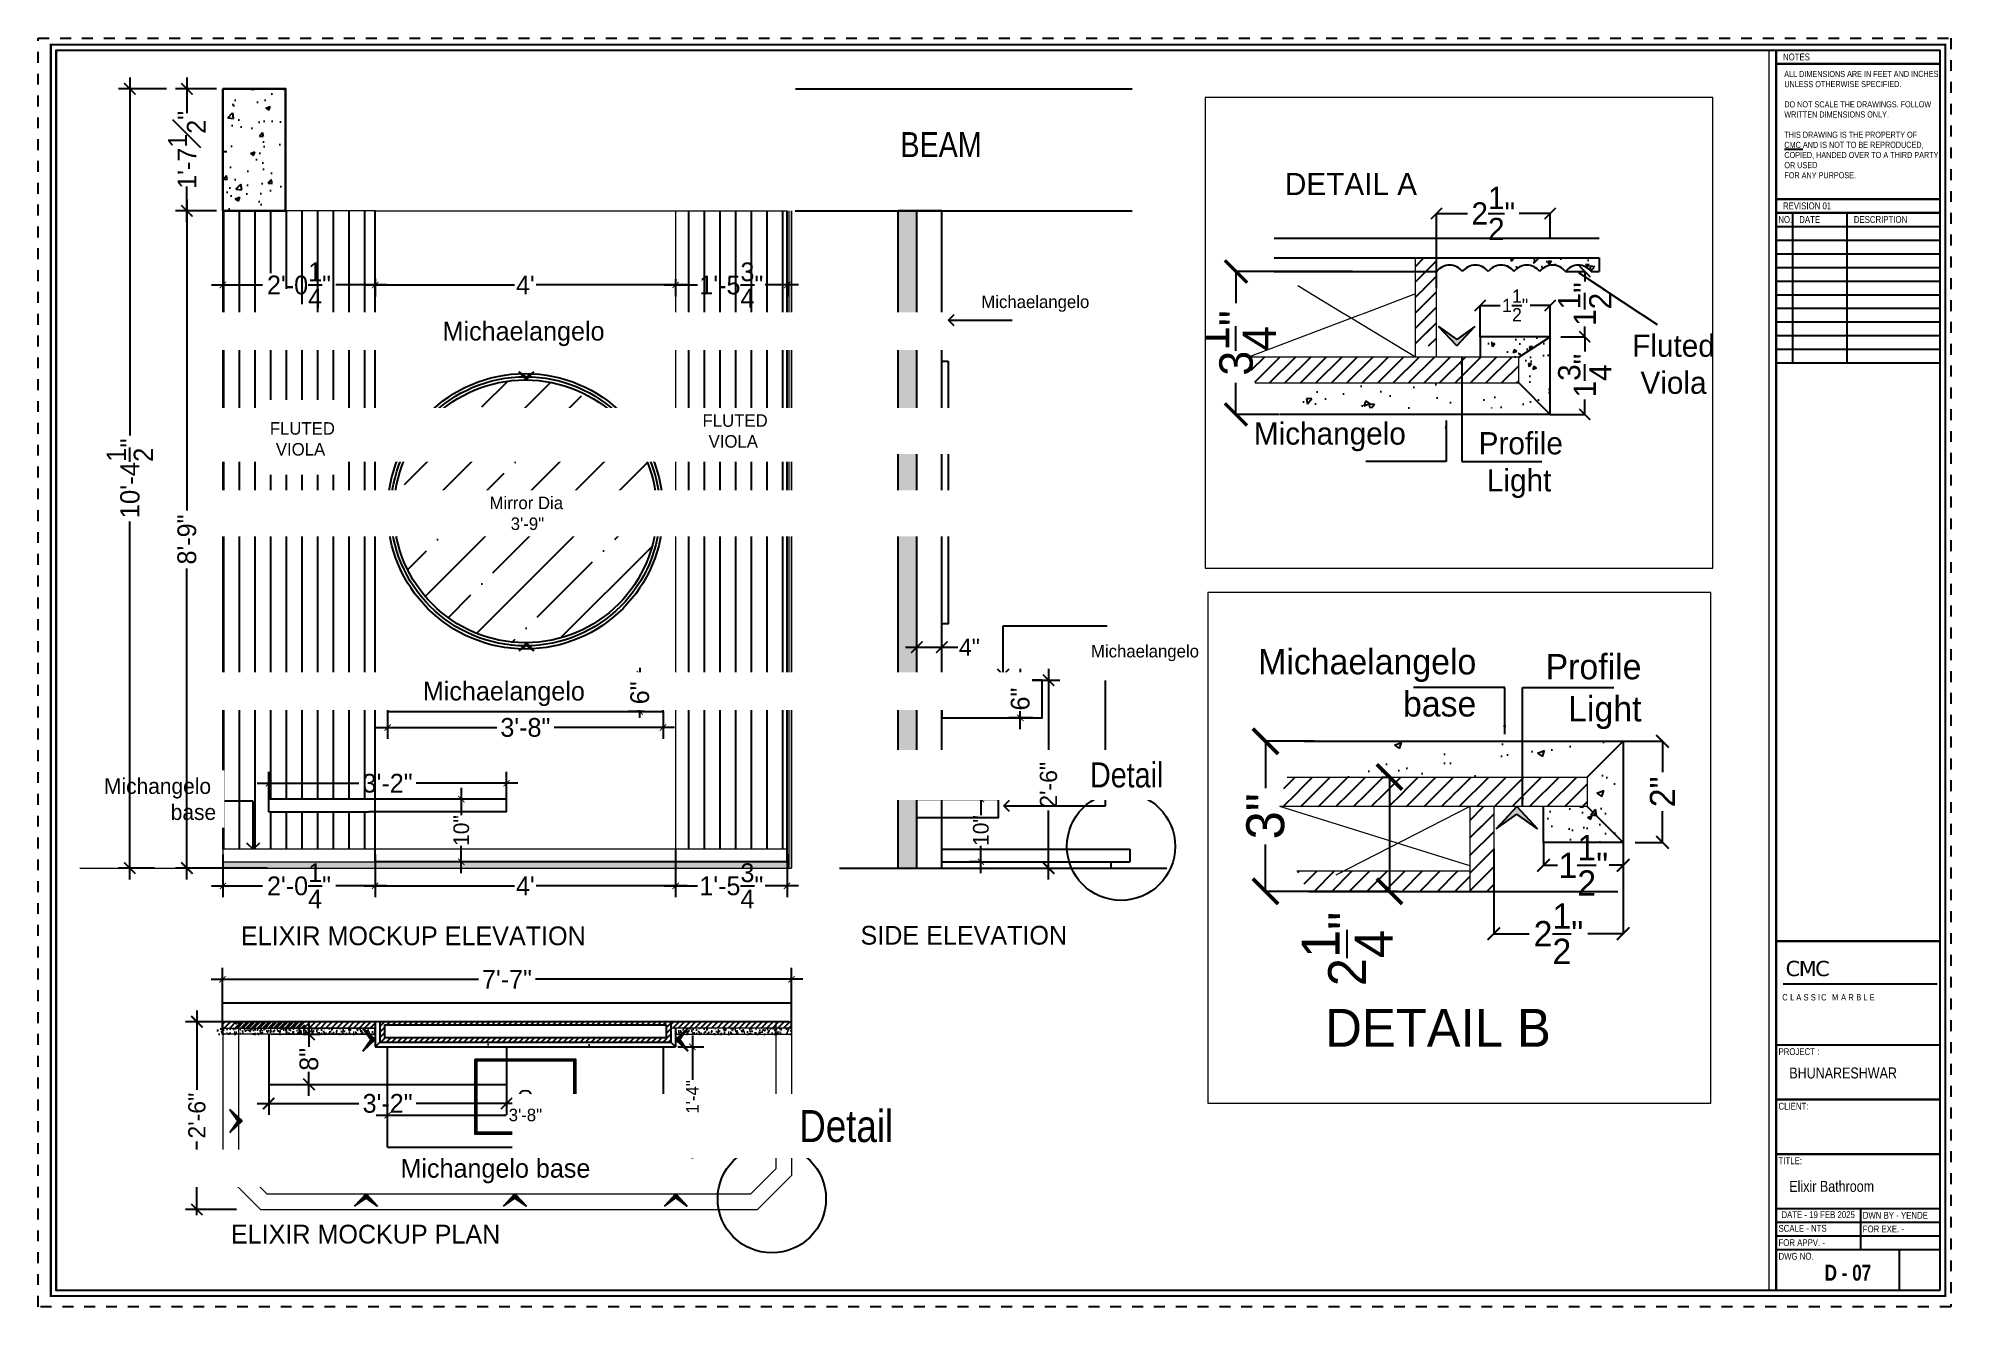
# Paper-space layout 'Elixir Bath (2)' of a CAD drawing. Header units: inches. Extents: x -0.6 to 16.9, y -0.1 to 11.6.
# The model-space entities are those that its viewports show. They can reach past a viewport. Long polylines and large blocks are cut down to what shows.
import ezdxf

# ---------------------------------------------------------------- set-up
doc = ezdxf.new("R2010")
doc.units = ezdxf.units.IN
doc.header["$LTSCALE"] = 0.05
doc.header["$MEASUREMENT"] = 0
doc.header["$PDMODE"] = 3
doc.header["$PDSIZE"] = -4
doc.linetypes.add('A2-XREF-115_FURN$0$HIDDEN', pattern=[0.375, 0.25, -0.125])
doc.linetypes.add('DASHED2', pattern=[0.375, 0.25, -0.125])
doc.layers.get('Defpoints').update_dxf_attribs({"linetype": 'DASHED2'})
for name, color, linetype in [('beam', 7, 'Continuous'), ('Civil Dimension - Text', 7, 'Continuous'), ('Flooring Hatch', 251, 'Continuous'), ('Furniture Layout', 6, 'Continuous'), ('Furniture text & dimension', 7, 'Continuous'), ('glass', 162, 'Continuous'), ('HATCH', 251, 'Continuous'), ('Rk_Sheet Format text', 8, 'Continuous'), ('SECTIONCUTEDGES', 7, 'Continuous'), ('Sheet format', 1, 'Continuous'), ('text', 176, 'Continuous')]:
    doc.layers.add(name, color=color, linetype=linetype)
doc.layers.add('FURNITURE', color=36, linetype='Continuous', lineweight=18)
doc.layers.add('Nplot', color=3, linetype='Continuous', plot=False)
doc.styles.add('4MMOF3-8', font='ARIALN.TTF', dxfattribs={"height": 5.12})
doc.styles.add('9-128OF1-4', font='stylu.ttf')
doc.styles.get("Standard").update_dxf_attribs({"font": 'stylu.ttf', "height": 6})
doc.styles.add('W1', font='')
doc.styles.add('W2', font='ARIALN.TTF')
doc.styles.get('W1').set_extended_font_data('Arial Black', italic=True)
doc.dimstyles.new('Annotative', dxfattribs={"dimtxt": 6, "dimasz": 0.18, "dimexe": 0.18, "dimexo": 0.0625, "dimgap": 0.09, "dimtad": 0, "dimtih": 1, "dimtoh": 1, "dimdec": 3, "dimzin": 0, "dimdsep": 46, "dimlunit": 4, "dimtxsty": 'Standard', "dimcen": 0.09, "dimadec": 0, "dimazin": 0, "dimtfac": 1, "dimtdec": 3, "dimtofl": 0, "dimtmove": 0, "dimatfit": 3, "dimfxl": 1, "dimtolj": 1, "dimtzin": 0, "dimarcsym": 0})
doc.dimstyles.new('DIM 1-4', dxfattribs={"dimtxt": 3.0792, "dimasz": 1.82, "dimexe": 1.82, "dimexo": 0, "dimgap": 0.09, "dimtad": 0, "dimzin": 0, "dimdsep": 46, "dimlunit": 4, "dimtxsty": '9-128OF1-4', "dimblk": 'ARCHTICK', "dimcen": 1.8125, "dimdle": 1.82, "dimclrd": 8, "dimclre": 8, "dimadec": 0, "dimazin": 0, "dimtfac": 1, "dimtofl": 0, "dimtmove": 0, "dimatfit": 3, "dimldrblk": 'OPEN90', "dimfxl": 1, "dimtolj": 1, "dimtzin": 0, "dimlwd": -1, "dimarcsym": 0})
pattern_1 = [(45, (-59165.9882, -1915.26263), (-0.17399281, 0.17399281), [])]
pattern_2 = [(50, (-59758.9018, -1808.0637), (1.4119295, -0.12352782), [0.1476378, -1.62401575]), (355, (-59758.9018, -1808.0637), (-0.27313255, 1.4806932), [0.11811024, -1.2992126]), (100.451444, (-59758.7841, -1808.074), (1.13879694, 1.35716534), [0.1254728, -1.380201]), (46.1842, (-59758.9018, -1807.67), (2.1008688, -0.3258254), [0.2214567, -2.4360236]), (96.635635, (-59758.7267, -1807.6972), (1.8398857, 1.9175563), [0.1882093, -2.0703027]), (351.18416, (-59758.9018, -1807.67), (1.8398857, 1.9175563), [0.1771654, -1.9488189]), (21, (-59758.7049, -1807.7685), (1.1750139, -0.79255687), [0.1476378, -1.62401575]), (326, (-59758.7049, -1807.7685), (0.4789672, 1.4274607), [0.11811024, -1.2992126]), (71.451445, (-59758.607, -1807.8345), (1.65398106, 0.63490384), [0.1254728, -1.380201]), (37.5, (-59758.90176, -1808.06373), (0.02393672, 0.65530286), [0, -1.28346457, 0, -1.31889764, 0, -1.30413386]), (7.5, (-59758.90176, -1808.0637), (0.51785342, 0.776401), [0, -0.7519685, 0, -1.253937, 0, -0.49704724]), (327.5, (-59759.34073, -1808.06373), (1.05083157, -0.04439935), [0, -0.49212598, 0, -1.53543307, 0, -2.03740157]), (317.5, (-59759.5376, -1808.0637), (1.14800427, 0.19705705), [0, -0.63976378, 0, -1.01968504, 0, -1.4468504])]
pattern_3 = [(225, (-66245.0339, -2825.19545), (0.17399281, -0.17399281), [])]

psp = doc.layouts.new('Elixir Bath (2)')

# ---------------------------------------------------------------- texts
at = {"layer": 'Rk_Sheet Format text', "color": 0, "attachment_point": 1, "rotation": 0.0497, "style": 'W2'}
for s, insert, char_height, width in [('NOTES', (15.352, 11.43), 0.0625, 1.42206), ('{\\C7;ALL DIMENSIONS ARE IN FEET AND INCHES UNLESS OTHERWISE SPECIFIED.\\P\\PDO NOT SCALE THE DRAWINGS. FOLLOW WRITTEN DIMENSIONS ONLY.\\P\\PTHIS DRAWING IS THE PROPERTY OF\\P\\LCMC \\lAND IS NOT TO BE REPRODUCED, COPIED, HANDED OVER TO A THIRD PARTY OR USED\\PFOR ANY PURPOSE.}', (15.364, 11.27), 0.05567, 1.4156), ('REVISION 01', (15.352, 10.065), 0.0625, 1.42206), ('NO.', (15.309, 9.94), 0.0625, 1.42206), ('DATE', (15.501, 9.94), 0.0625, 1.42206), ('DESCRIPTION', (16.001, 9.94), 0.0625, 1.42206), ('PROJECT :', (15.311, 2.314), 0.0625, 1.42206), ('BHUNARESHWAR', (15.41, 2.137), 0.1, 1.4771), ('CLIENT:', (15.311, 1.814), 0.0625, 1.42206), ('TITLE:', (15.311, 1.314), 0.0625, 1.42206), ('Elixir Bathroom', (15.41, 1.098), 0.1, 1.4771), ('DATE - 19 FEB 2025', (15.338, 0.82), 0.0625, 1.42206), ('DWN BY - YENDE', (16.083, 0.814), 0.0625, 1.42206), ('\\A1;SCALE - NTS', (15.311, 0.695), 0.0625, 1.42206), ('FOR APPV. - ', (15.311, 0.564), 0.0625, 1.42206), ('FOR EXE. - ', (16.083, 0.689), 0.0625, 1.42206), ('DWG NO.', (15.311, 0.439), 0.0625, 1.42206), ('{\\fImpact|b0|i0|c0|p34;D - 07}', (15.734, 0.33), 0.14598, 2.07599)]:
    psp.add_mtext(s, dxfattribs=dict(at, insert=insert, char_height=char_height, width=width))
at = {"layer": 'Rk_Sheet Format text', "color": 0, "attachment_point": 1}
for s, insert, char_height, width, style in [('{\\fVerdana|b0|i0|c0|p34;\\T0.9;\\C7;CMC}', (15.376, 3.115), 0.14009, 1.36276, 'W1'), ('{\\T1.45;\\C7;CLASSIC MARBLE}', (15.346, 2.81), 0.05781, 2.47777, 'W2')]:
    psp.add_mtext(s, dxfattribs=dict(at, insert=insert, char_height=char_height, width=width, style=style))

msp = doc.modelspace()

# ---------------------------------------------------------------- texts
at = {"layer": 'text', "ltscale": 50, "style": '9-128OF1-4'}
for s, insert, char_height, attachment_point in [('{\\C244;\\c1973145;Michaelangelo \\Pbase}', (-62710.4434, -2355.1603), 0.5, 9), ('Profile\\P Light', (-62707.1789, -2355.4017), 0.5, 9), ('{\\C242;\\c2564301;DETAIL B }', (-62708.9703, -2360.9334), 0.75, 3), ('{\\C242;\\c2564301;DETAIL A}', (-62690.7328, -2379.629), 0.5, 1), ('Fluted\\P Viola', (-62682.9181, -2384.6086), 0.5, 7), ('\\pi24.14451;Michangelo', (-62715.576, -2385.8955), 0.5, 7), ('Profile\\P Light', (-62686.3733, -2386.9485), 0.5, 7)]:
    msp.add_mtext_dynamic_manual_height_columns(s, width=27.734554, gutter_width=0.6061, heights=[0], dxfattribs=dict(at, insert=insert, char_height=char_height, attachment_point=attachment_point))
at = {"layer": 'text', "ltscale": 50, "insert": (-62564.4468, -3265.7791), "char_height": 4, "width": 66.281096, "attachment_point": 4, "style": '4MMOF3-8', "bg_fill": 2}
msp.add_mtext('BEAM', dxfattribs=at)
at = {"layer": 'text', "ltscale": 50, "insert": (-62724.9905, -3392.2071), "char_height": 3, "attachment_point": 4, "style": '4MMOF3-8', "bg_fill": 2}
msp.add_mtext_dynamic_manual_height_columns('\\pi55.21065;{\\fStylus BT|b0|i0|c0|p34;ELIXIR MOCKUP ELEVATION}', width=164.542099, gutter_width=15.396, heights=[0], dxfattribs=at)

# ---------------------------------------------------------------- blocks, each defined once
blk = doc.blocks.new('adwawd')
at = {"layer": 'Flooring Hatch', "ltscale": 50, "true_color": 0xcd6928, "transparency": 33554687}
h = blk.add_hatch(color=32, dxfattribs=at)
h.dxf.hatch_style = 1
h.paths.add_polyline_path([(-77941.344, -7094.037), (-77946.008, -7099.053), (-77941.344, -7095.735), (-77936.679, -7099.053)])
at = {"layer": 'Civil Dimension - Text', "color": 2, "ltscale": 50}
for p, q in [((-77941.344, -7094.037), (-77946.008, -7099.053)), ((-77941.344, -7094.037), (-77936.679, -7099.053)), ((-77946.008, -7099.053), (-77941.344, -7095.735)), ((-77936.679, -7099.053), (-77941.344, -7095.735))]:
    blk.add_line(p, q, dxfattribs=at)
blk = doc.blocks.new('_ArchTick')
at = {"color": 0, "const_width": 0.15}
blk.add_lwpolyline([(-0.5, -0.5), (0.5, 0.5)], dxfattribs=at)
blk = doc.blocks.new('*D270')
at = {"layer": 'Civil Dimension - Text', "color": 8, "ltscale": 50, "transparency": 16777216}
for p, q in [((-62676.809, -3404.098), (-62676.809, -3416.797)), ((-62676.809, -3437.738), (-62676.809, -3425.039))]:
    blk.add_line(p, q, dxfattribs=at)
at = {"layer": 'Civil Dimension - Text', "color": 8, "lineweight": -2, "ltscale": 50, "transparency": 16777216}
for p, q in [((-62670.869, -3405.918), (-62678.629, -3405.918)), ((-62670.514, -3435.918), (-62678.629, -3435.918))]:
    blk.add_line(p, q, dxfattribs=at)
at = {"layer": 'Defpoints', "color": 0, "ltscale": 50, "transparency": 16777216}
for p in [(-62670.869, -3405.918), (-62676.809, -3435.918), (-62670.514, -3435.918)]:
    blk.add_point(p, dxfattribs=at)
at = {"layer": 'Civil Dimension - Text', "color": 8, "ltscale": 50, "transparency": 16777216, "xscale": 1.82, "yscale": 1.82, "zscale": 1.82}
for p, rotation in [((-62676.809, -3405.918), 90), ((-62676.809, -3435.918), 270)]:
    blk.add_blockref('_ArchTick', p, dxfattribs=dict(at, rotation=rotation))
at = {"layer": 'Civil Dimension - Text', "color": 0, "ltscale": 50, "transparency": 16777216, "insert": (-62676.809, -3420.918), "char_height": 2.75, "attachment_point": 5, "rotation": 90, "style": '9-128OF1-4'}
blk.add_mtext('\\A1;2\'-6"', dxfattribs=at)
blk = doc.blocks.new('_Open90')
at = {"color": 0, "linetype": 'ByBlock', "lineweight": -2}
for p, q in [((-0.5, 0.5), (0, 0)), ((0, 0), (-1, 0)), ((0, 0), (-0.5, -0.5))]:
    blk.add_line(p, q, dxfattribs=at)
blk = doc.blocks.new('*D272')
at = {"layer": 'Civil Dimension - Text', "color": 8, "ltscale": 50, "transparency": 16777216}
for p, q in [((-62658.914, -3406.101), (-62658.914, -3409.93)), ((-62658.914, -3417.74), (-62658.914, -3413.911))]:
    blk.add_line(p, q, dxfattribs=at)
at = {"layer": 'Civil Dimension - Text', "color": 8, "lineweight": -2, "ltscale": 50, "transparency": 16777216}
for p, q in [((-62659.848, -3407.921), (-62657.094, -3407.921)), ((-62659.849, -3415.92), (-62657.094, -3415.92))]:
    blk.add_line(p, q, dxfattribs=at)
at = {"layer": 'Defpoints', "color": 0, "ltscale": 50, "transparency": 16777216}
for p in [(-62659.848, -3407.921), (-62659.849, -3415.92), (-62658.914, -3415.92)]:
    blk.add_point(p, dxfattribs=at)
at = {"layer": 'Civil Dimension - Text', "color": 8, "ltscale": 50, "transparency": 16777216, "xscale": 1.82, "yscale": 1.82, "zscale": 1.82}
for p, rotation in [((-62658.914, -3407.921), 90), ((-62658.914, -3415.92), 270)]:
    blk.add_blockref('_ArchTick', p, dxfattribs=dict(at, rotation=rotation))
at = {"layer": 'Civil Dimension - Text', "color": 0, "ltscale": 50, "transparency": 16777216, "insert": (-62658.914, -3411.921), "char_height": 3, "attachment_point": 5, "rotation": 90, "style": '9-128OF1-4'}
blk.add_mtext('\\A1;8"', dxfattribs=at)
blk = doc.blocks.new('*D273')
at = {"layer": 'Civil Dimension - Text', "color": 8, "ltscale": 50, "transparency": 16777216}
for p, q in [((-62597.671, -3408.105), (-62597.671, -3415.201)), ((-62597.671, -3427.755), (-62597.671, -3420.658))]:
    blk.add_line(p, q, dxfattribs=at)
at = {"layer": 'Civil Dimension - Text', "color": 8, "lineweight": -2, "ltscale": 50, "transparency": 16777216}
for p, q in [((-62599.982, -3409.925), (-62595.851, -3409.925)), ((-62600.371, -3425.935), (-62595.851, -3425.935))]:
    blk.add_line(p, q, dxfattribs=at)
at = {"layer": 'Defpoints', "color": 0, "ltscale": 50, "transparency": 16777216}
for p in [(-62599.982, -3409.925), (-62600.371, -3425.935), (-62597.671, -3425.935)]:
    blk.add_point(p, dxfattribs=at)
at = {"layer": 'Civil Dimension - Text', "color": 8, "ltscale": 50, "transparency": 16777216}
for p, rotation in [((-62597.671, -3409.925), 90), ((-62597.671, -3425.935), 270)]:
    blk.add_blockref('_ArchTick', p, dxfattribs=dict(at, rotation=rotation))
at = {"layer": 'Civil Dimension - Text', "color": 0, "ltscale": 50, "transparency": 16777216, "insert": (-62597.671, -3417.93), "char_height": 2, "attachment_point": 5, "rotation": 90, "style": '9-128OF1-4'}
blk.add_mtext('\\A1;1\'-4"', dxfattribs=at)
blk = doc.blocks.new('*D271')
at = {"layer": 'Civil Dimension - Text', "color": 8, "lineweight": -2, "ltscale": 50, "transparency": 16777216}
for p, q in [((-62646.351, -3423.408), (-62646.351, -3419.003)), ((-62602.351, -3424.03), (-62602.351, -3419.003))]:
    blk.add_line(p, q, dxfattribs=at)
at = {"layer": 'Civil Dimension - Text', "color": 8, "ltscale": 50, "transparency": 16777216}
for p, q in [((-62648.171, -3420.823), (-62627.435, -3420.823)), ((-62600.531, -3420.823), (-62621.268, -3420.823))]:
    blk.add_line(p, q, dxfattribs=at)
at = {"layer": 'Defpoints', "color": 0, "ltscale": 50, "transparency": 16777216}
for p in [(-62602.351, -3420.823), (-62646.351, -3423.408), (-62602.351, -3424.03)]:
    blk.add_point(p, dxfattribs=at)
at = {"layer": 'Civil Dimension - Text', "color": 8, "ltscale": 50, "transparency": 16777216, "rotation": 180}
blk.add_blockref('_ArchTick', (-62646.351, -3420.823), dxfattribs=at)
at = {"layer": 'Civil Dimension - Text', "color": 8, "ltscale": 50, "transparency": 16777216}
blk.add_blockref('_ArchTick', (-62602.351, -3420.823), dxfattribs=at)
at = {"layer": 'Civil Dimension - Text', "color": 0, "ltscale": 50, "transparency": 16777216, "insert": (-62624.351, -3420.823), "char_height": 2, "attachment_point": 5, "style": '9-128OF1-4'}
blk.add_mtext('\\A1;3\'-8"', dxfattribs=at)
blk = doc.blocks.new('*D278')
at = {"layer": 'Civil Dimension - Text', "color": 8, "ltscale": 50, "transparency": 16777216}
for p, q in [((-62606.074, -3349.362), (-62606.074, -3351.442)), ((-62606.074, -3357.362), (-62606.074, -3355.281))]:
    blk.add_line(p, q, dxfattribs=at)
at = {"layer": 'Civil Dimension - Text', "color": 8, "lineweight": -2, "ltscale": 50, "transparency": 16777216}
for p, q in [((-62605.391, -3350.362), (-62607.894, -3350.362)), ((-62605.391, -3356.362), (-62607.894, -3356.362))]:
    blk.add_line(p, q, dxfattribs=at)
at = {"layer": 'Defpoints', "color": 0, "ltscale": 50, "transparency": 16777216}
for p in [(-62605.391, -3350.362), (-62606.074, -3356.362), (-62605.391, -3356.362)]:
    blk.add_point(p, dxfattribs=at)
at = {"layer": 'Civil Dimension - Text', "color": 8, "ltscale": 50, "transparency": 16777216}
for p, rotation in [((-62606.074, -3350.362), 90), ((-62606.074, -3356.362), 270)]:
    blk.add_blockref('_ArchTick', p, dxfattribs=dict(at, rotation=rotation))
at = {"layer": 'Civil Dimension - Text', "color": 0, "ltscale": 50, "transparency": 16777216, "insert": (-62606.074, -3353.362), "char_height": 3, "attachment_point": 5, "rotation": 90, "style": '9-128OF1-4'}
blk.add_mtext('\\A1;6"', dxfattribs=at)
blk = doc.blocks.new('*D279')
at = {"layer": 'Civil Dimension - Text', "color": 8, "ltscale": 50, "transparency": 16777216}
for p, q in [((-62634.581, -3368.542), (-62634.581, -3372.921)), ((-62634.581, -3382.182), (-62634.581, -3377.803))]:
    blk.add_line(p, q, dxfattribs=at)
at = {"layer": 'Civil Dimension - Text', "color": 8, "lineweight": -2, "ltscale": 50, "transparency": 16777216}
for p, q in [((-62634.581, -3370.362), (-62636.401, -3370.362)), ((-62634.581, -3380.362), (-62636.401, -3380.362))]:
    blk.add_line(p, q, dxfattribs=at)
at = {"layer": 'Defpoints', "color": 0, "ltscale": 50, "transparency": 16777216}
for p in [(-62634.581, -3370.362), (-62634.581, -3380.362), (-62634.581, -3380.362)]:
    blk.add_point(p, dxfattribs=at)
at = {"layer": 'Civil Dimension - Text', "color": 8, "ltscale": 50, "transparency": 16777216}
for p, rotation in [((-62634.581, -3370.362), 90), ((-62634.581, -3380.362), 270)]:
    blk.add_blockref('_ArchTick', p, dxfattribs=dict(at, rotation=rotation))
at = {"layer": 'Civil Dimension - Text', "color": 0, "ltscale": 50, "transparency": 16777216, "insert": (-62634.581, -3375.362), "char_height": 2.5, "attachment_point": 5, "rotation": 90, "style": '9-128OF1-4'}
blk.add_mtext('\\A1;10"', dxfattribs=at)
blk = doc.blocks.new('*D280')
at = {"layer": 'Civil Dimension - Text', "color": 8, "lineweight": -2, "ltscale": 50, "transparency": 16777216}
for p, q in [((-62646.351, -3356.362), (-62646.351, -3360.729)), ((-62602.351, -3356.362), (-62602.351, -3360.729))]:
    blk.add_line(p, q, dxfattribs=at)
at = {"layer": 'Civil Dimension - Text', "color": 8, "ltscale": 50, "transparency": 16777216}
for p, q in [((-62648.171, -3358.909), (-62628.932, -3358.909)), ((-62600.531, -3358.909), (-62619.771, -3358.909))]:
    blk.add_line(p, q, dxfattribs=at)
at = {"layer": 'Defpoints', "color": 0, "ltscale": 50, "transparency": 16777216}
for p in [(-62646.351, -3356.362), (-62602.351, -3356.362), (-62646.351, -3358.909)]:
    blk.add_point(p, dxfattribs=at)
at = {"layer": 'Civil Dimension - Text', "color": 8, "ltscale": 50, "transparency": 16777216, "rotation": 180}
blk.add_blockref('_ArchTick', (-62646.351, -3358.909), dxfattribs=at)
at = {"layer": 'Civil Dimension - Text', "color": 8, "ltscale": 50, "transparency": 16777216}
blk.add_blockref('_ArchTick', (-62602.351, -3358.909), dxfattribs=at)
at = {"layer": 'Civil Dimension - Text', "color": 0, "ltscale": 50, "transparency": 16777216, "insert": (-62624.351, -3358.909), "char_height": 3, "attachment_point": 5, "style": '9-128OF1-4'}
blk.add_mtext('\\A1;3\'-8"', dxfattribs=at)
blk = doc.blocks.new('*D281')
at = {"layer": 'Civil Dimension - Text', "color": 8, "lineweight": -2, "ltscale": 50, "transparency": 16777216}
for p, q in [((-62672.664, -3287.14), (-62672.664, -3290.02)), ((-62648.351, -3287.14), (-62648.351, -3290.02))]:
    blk.add_line(p, q, dxfattribs=at)
at = {"layer": 'Civil Dimension - Text', "color": 8, "ltscale": 50, "transparency": 16777216}
for p, q in [((-62674.484, -3288.2), (-62666.364, -3288.2)), ((-62646.531, -3288.2), (-62654.651, -3288.2))]:
    blk.add_line(p, q, dxfattribs=at)
at = {"layer": 'Defpoints', "color": 0, "ltscale": 50, "transparency": 16777216}
for p in [(-62672.664, -3287.14), (-62648.351, -3287.14), (-62672.664, -3288.2)]:
    blk.add_point(p, dxfattribs=at)
at = {"layer": 'Civil Dimension - Text', "color": 8, "ltscale": 50, "transparency": 16777216, "rotation": 180}
blk.add_blockref('_ArchTick', (-62672.664, -3288.2), dxfattribs=at)
at = {"layer": 'Civil Dimension - Text', "color": 8, "ltscale": 50, "transparency": 16777216}
blk.add_blockref('_ArchTick', (-62648.351, -3288.2), dxfattribs=at)
at = {"layer": 'Civil Dimension - Text', "color": 0, "ltscale": 50, "transparency": 16777216, "insert": (-62660.508, -3288.2), "char_height": 3, "attachment_point": 5, "style": '9-128OF1-4'}
blk.add_mtext('\\A1;2\'-0{\\H1x;\\S1/4;}"', dxfattribs=at)
blk = doc.blocks.new('*D282')
at = {"layer": 'Civil Dimension - Text', "color": 8, "lineweight": -2, "ltscale": 50, "transparency": 16777216}
for p, q in [((-62648.351, -3287.14), (-62648.351, -3290.02)), ((-62600.351, -3287.251), (-62600.351, -3290.02))]:
    blk.add_line(p, q, dxfattribs=at)
at = {"layer": 'Civil Dimension - Text', "color": 8, "ltscale": 50, "transparency": 16777216}
for p, q in [((-62650.171, -3288.2), (-62626.068, -3288.2)), ((-62598.531, -3288.2), (-62622.635, -3288.2))]:
    blk.add_line(p, q, dxfattribs=at)
at = {"layer": 'Defpoints', "color": 0, "ltscale": 50, "transparency": 16777216}
for p in [(-62648.351, -3287.14), (-62600.351, -3287.251), (-62600.351, -3288.2)]:
    blk.add_point(p, dxfattribs=at)
at = {"layer": 'Civil Dimension - Text', "color": 8, "ltscale": 50, "transparency": 16777216, "rotation": 180}
blk.add_blockref('_ArchTick', (-62648.351, -3288.2), dxfattribs=at)
at = {"layer": 'Civil Dimension - Text', "color": 8, "ltscale": 50, "transparency": 16777216}
blk.add_blockref('_ArchTick', (-62600.351, -3288.2), dxfattribs=at)
at = {"layer": 'Civil Dimension - Text', "color": 0, "ltscale": 50, "transparency": 16777216, "insert": (-62624.351, -3288.2), "char_height": 3, "attachment_point": 5, "style": '9-128OF1-4'}
blk.add_mtext("\\A1;4'", dxfattribs=at)
blk = doc.blocks.new('*D283')
at = {"layer": 'Civil Dimension - Text', "color": 8, "lineweight": -2, "ltscale": 50, "transparency": 16777216}
for p, q in [((-62600.351, -3287.251), (-62600.351, -3290.02)), ((-62582.551, -3287.822), (-62582.551, -3290.02))]:
    blk.add_line(p, q, dxfattribs=at)
at = {"layer": 'Civil Dimension - Text', "color": 8, "ltscale": 50, "transparency": 16777216}
for p, q in [((-62602.171, -3288.2), (-62596.867, -3288.2)), ((-62580.731, -3288.2), (-62586.036, -3288.2))]:
    blk.add_line(p, q, dxfattribs=at)
at = {"layer": 'Defpoints', "color": 0, "ltscale": 50, "transparency": 16777216}
for p in [(-62600.351, -3287.251), (-62582.551, -3287.822), (-62582.551, -3288.2)]:
    blk.add_point(p, dxfattribs=at)
at = {"layer": 'Civil Dimension - Text', "color": 8, "ltscale": 50, "transparency": 16777216, "rotation": 180}
blk.add_blockref('_ArchTick', (-62600.351, -3288.2), dxfattribs=at)
at = {"layer": 'Civil Dimension - Text', "color": 8, "ltscale": 50, "transparency": 16777216}
blk.add_blockref('_ArchTick', (-62582.551, -3288.2), dxfattribs=at)
at = {"layer": 'Civil Dimension - Text', "color": 0, "ltscale": 50, "transparency": 16777216, "insert": (-62591.451, -3288.2), "char_height": 3, "attachment_point": 5, "style": '9-128OF1-4'}
blk.add_mtext('\\A1;1\'-5{\\H1x;\\S3/4;}"', dxfattribs=at)
blk = doc.blocks.new('*D289')
at = {"layer": 'Civil Dimension - Text', "color": 8, "ltscale": 50, "transparency": 16777216}
for p, q in [((-62540.785, -3349.542), (-62540.785, -3363.94)), ((-62540.785, -3383.182), (-62540.785, -3372.183))]:
    blk.add_line(p, q, dxfattribs=at)
at = {"layer": 'Civil Dimension - Text', "color": 8, "lineweight": -2, "ltscale": 50, "transparency": 16777216}
for p, q in [((-62547.841, -3351.362), (-62538.965, -3351.362)), ((-62543.436, -3381.362), (-62538.965, -3381.362))]:
    blk.add_line(p, q, dxfattribs=at)
at = {"layer": 'Defpoints', "color": 0, "ltscale": 50, "transparency": 16777216}
for p in [(-62547.841, -3351.362), (-62543.436, -3381.362), (-62540.785, -3381.362)]:
    blk.add_point(p, dxfattribs=at)
at = {"layer": 'Civil Dimension - Text', "color": 8, "ltscale": 50, "transparency": 16777216, "xscale": 1.82, "yscale": 1.82, "zscale": 1.82}
for p, rotation in [((-62540.785, -3351.362), 90), ((-62540.785, -3381.362), 270)]:
    blk.add_blockref('_ArchTick', p, dxfattribs=dict(at, rotation=rotation))
at = {"layer": 'Civil Dimension - Text', "color": 0, "ltscale": 50, "transparency": 16777216, "insert": (-62540.785, -3368.061), "char_height": 2.75, "attachment_point": 5, "rotation": 90, "style": '9-128OF1-4'}
blk.add_mtext('\\A1;2\'-6"', dxfattribs=at)
blk = doc.blocks.new('*D290')
at = {"layer": 'Civil Dimension - Text', "color": 8, "ltscale": 50, "transparency": 16777216}
for p, q in [((-62551.588, -3368.542), (-62551.588, -3372.921)), ((-62551.588, -3382.182), (-62551.588, -3377.803))]:
    blk.add_line(p, q, dxfattribs=at)
at = {"layer": 'Civil Dimension - Text', "color": 8, "lineweight": -2, "ltscale": 50, "transparency": 16777216}
for p, q in [((-62551.588, -3370.362), (-62553.408, -3370.362)), ((-62551.588, -3380.362), (-62553.408, -3380.362))]:
    blk.add_line(p, q, dxfattribs=at)
at = {"layer": 'Defpoints', "color": 0, "ltscale": 50, "transparency": 16777216}
for p in [(-62551.588, -3370.362), (-62551.588, -3380.362), (-62551.588, -3380.362)]:
    blk.add_point(p, dxfattribs=at)
at = {"layer": 'Civil Dimension - Text', "color": 8, "ltscale": 50, "transparency": 16777216}
for p, rotation in [((-62551.588, -3370.362), 90), ((-62551.588, -3380.362), 270)]:
    blk.add_blockref('_ArchTick', p, dxfattribs=dict(at, rotation=rotation))
at = {"layer": 'Civil Dimension - Text', "color": 0, "ltscale": 50, "transparency": 16777216, "insert": (-62551.588, -3375.362), "char_height": 2.5, "attachment_point": 5, "rotation": 90, "style": '9-128OF1-4'}
blk.add_mtext('\\A1;10"', dxfattribs=at)
blk = doc.blocks.new('*D291')
at = {"layer": 'Civil Dimension - Text', "color": 8, "lineweight": -2, "ltscale": 50, "transparency": 16777216}
for p, q in [((-62561.825, -3348.547), (-62561.825, -3344.25)), ((-62557.825, -3348.547), (-62557.825, -3344.25))]:
    blk.add_line(p, q, dxfattribs=at)
at = {"layer": 'Civil Dimension - Text', "color": 8, "ltscale": 50, "transparency": 16777216}
for p, q in [((-62563.645, -3346.07), (-62557.825, -3346.07)), ((-62557.825, -3346.07), (-62555.272, -3346.07))]:
    blk.add_line(p, q, dxfattribs=at)
at = {"layer": 'Defpoints', "color": 0, "ltscale": 50, "transparency": 16777216}
for p in [(-62557.825, -3346.07), (-62561.825, -3348.547), (-62557.825, -3348.547)]:
    blk.add_point(p, dxfattribs=at)
at = {"layer": 'Civil Dimension - Text', "color": 8, "ltscale": 50, "transparency": 16777216, "xscale": 1.82, "yscale": 1.82, "zscale": 1.82, "rotation": 180}
blk.add_blockref('_ArchTick', (-62561.825, -3346.07), dxfattribs=at)
at = {"layer": 'Civil Dimension - Text', "color": 8, "ltscale": 50, "transparency": 16777216, "xscale": 1.82, "yscale": 1.82, "zscale": 1.82}
blk.add_blockref('_ArchTick', (-62557.825, -3346.07), dxfattribs=at)
at = {"layer": 'Civil Dimension - Text', "color": 0, "ltscale": 50, "transparency": 16777216, "insert": (-62553.424, -3346.07), "char_height": 2.75, "attachment_point": 5, "style": '9-128OF1-4'}
blk.add_mtext('\\A1;4"', dxfattribs=at)
blk = doc.blocks.new('*D292')
at = {"layer": 'Civil Dimension - Text', "color": 8, "ltscale": 50, "transparency": 16777216}
for p, q in [((-62545.302, -3349.542), (-62545.302, -3352.442)), ((-62545.302, -3359.182), (-62545.302, -3356.281))]:
    blk.add_line(p, q, dxfattribs=at)
at = {"layer": 'Civil Dimension - Text', "color": 8, "lineweight": -2, "ltscale": 50, "transparency": 16777216}
for p, q in [((-62543.651, -3351.362), (-62547.122, -3351.362)), ((-62543.284, -3357.362), (-62547.122, -3357.362))]:
    blk.add_line(p, q, dxfattribs=at)
at = {"layer": 'Defpoints', "color": 0, "ltscale": 50, "transparency": 16777216}
for p in [(-62543.651, -3351.362), (-62545.302, -3357.362), (-62543.284, -3357.362)]:
    blk.add_point(p, dxfattribs=at)
at = {"layer": 'Civil Dimension - Text', "color": 8, "ltscale": 50, "transparency": 16777216}
for p, rotation in [((-62545.302, -3351.362), 90), ((-62545.302, -3357.362), 270)]:
    blk.add_blockref('_ArchTick', p, dxfattribs=dict(at, rotation=rotation))
at = {"layer": 'Civil Dimension - Text', "color": 0, "ltscale": 50, "transparency": 16777216, "insert": (-62545.302, -3354.362), "char_height": 3, "attachment_point": 5, "rotation": 90, "style": '9-128OF1-4'}
blk.add_mtext('\\A1;6"', dxfattribs=at)
blk = doc.blocks.new('*D312')
at = {"layer": 'Civil Dimension - Text', "color": 8, "lineweight": -2, "ltscale": 50, "transparency": 16777216}
for p, q in [((-62672.732, -3407.065), (-62672.732, -3397.306)), ((-62581.851, -3407.065), (-62581.851, -3397.306))]:
    blk.add_line(p, q, dxfattribs=at)
at = {"layer": 'Civil Dimension - Text', "color": 8, "ltscale": 50, "transparency": 16777216}
for p, q in [((-62674.552, -3399.126), (-62631.848, -3399.126)), ((-62580.031, -3399.126), (-62622.736, -3399.126))]:
    blk.add_line(p, q, dxfattribs=at)
at = {"layer": 'Defpoints', "color": 0, "ltscale": 50, "transparency": 16777216}
for p in [(-62581.851, -3399.126), (-62672.732, -3407.065), (-62581.851, -3407.065)]:
    blk.add_point(p, dxfattribs=at)
at = {"layer": 'Civil Dimension - Text', "color": 8, "ltscale": 50, "transparency": 16777216, "rotation": 180}
blk.add_blockref('_ArchTick', (-62672.732, -3399.126), dxfattribs=at)
at = {"layer": 'Civil Dimension - Text', "color": 8, "ltscale": 50, "transparency": 16777216}
blk.add_blockref('_ArchTick', (-62581.851, -3399.126), dxfattribs=at)
at = {"layer": 'Civil Dimension - Text', "color": 0, "ltscale": 50, "transparency": 16777216, "insert": (-62627.292, -3399.126), "char_height": 3, "attachment_point": 5, "style": '9-128OF1-4'}
blk.add_mtext('\\A1;7\'-7"', dxfattribs=at)
blk = doc.blocks.new('*D313')
at = {"layer": 'Civil Dimension - Text', "color": 8, "lineweight": -2, "ltscale": 50, "transparency": 16777216}
for p, q in [((-62672.664, -3379.202), (-62672.664, -3386.023)), ((-62648.351, -3379.202), (-62648.351, -3386.023))]:
    blk.add_line(p, q, dxfattribs=at)
at = {"layer": 'Civil Dimension - Text', "color": 8, "ltscale": 50, "transparency": 16777216}
for p, q in [((-62674.484, -3384.203), (-62666.364, -3384.203)), ((-62646.531, -3384.203), (-62654.651, -3384.203))]:
    blk.add_line(p, q, dxfattribs=at)
at = {"layer": 'Defpoints', "color": 0, "ltscale": 50, "transparency": 16777216}
for p in [(-62672.664, -3379.202), (-62648.351, -3379.202), (-62672.664, -3384.203)]:
    blk.add_point(p, dxfattribs=at)
at = {"layer": 'Civil Dimension - Text', "color": 8, "ltscale": 50, "transparency": 16777216, "rotation": 180}
blk.add_blockref('_ArchTick', (-62672.664, -3384.203), dxfattribs=at)
at = {"layer": 'Civil Dimension - Text', "color": 8, "ltscale": 50, "transparency": 16777216}
blk.add_blockref('_ArchTick', (-62648.351, -3384.203), dxfattribs=at)
at = {"layer": 'Civil Dimension - Text', "color": 0, "ltscale": 50, "transparency": 16777216, "insert": (-62660.508, -3384.203), "char_height": 3, "attachment_point": 5, "style": '9-128OF1-4'}
blk.add_mtext('\\A1;2\'-0{\\H1x;\\S1/4;}"', dxfattribs=at)
blk = doc.blocks.new('*D314')
at = {"layer": 'Civil Dimension - Text', "color": 8, "lineweight": -2, "ltscale": 50, "transparency": 16777216}
for p, q in [((-62600.351, -3378.362), (-62600.351, -3386.023)), ((-62648.351, -3379.202), (-62648.351, -3386.023))]:
    blk.add_line(p, q, dxfattribs=at)
at = {"layer": 'Civil Dimension - Text', "color": 8, "ltscale": 50, "transparency": 16777216}
for p, q in [((-62650.171, -3384.203), (-62626.068, -3384.203)), ((-62598.531, -3384.203), (-62622.635, -3384.203))]:
    blk.add_line(p, q, dxfattribs=at)
at = {"layer": 'Defpoints', "color": 0, "ltscale": 50, "transparency": 16777216}
for p in [(-62600.351, -3378.362), (-62648.351, -3379.202), (-62600.351, -3384.203)]:
    blk.add_point(p, dxfattribs=at)
at = {"layer": 'Civil Dimension - Text', "color": 8, "ltscale": 50, "transparency": 16777216, "rotation": 180}
blk.add_blockref('_ArchTick', (-62648.351, -3384.203), dxfattribs=at)
at = {"layer": 'Civil Dimension - Text', "color": 8, "ltscale": 50, "transparency": 16777216}
blk.add_blockref('_ArchTick', (-62600.351, -3384.203), dxfattribs=at)
at = {"layer": 'Civil Dimension - Text', "color": 0, "ltscale": 50, "transparency": 16777216, "insert": (-62624.351, -3384.203), "char_height": 3, "attachment_point": 5, "style": '9-128OF1-4'}
blk.add_mtext("\\A1;4'", dxfattribs=at)
blk = doc.blocks.new('*D315')
at = {"layer": 'Civil Dimension - Text', "color": 8, "lineweight": -2, "ltscale": 50, "transparency": 16777216}
for p, q in [((-62600.351, -3378.362), (-62600.351, -3386.021)), ((-62582.551, -3379.143), (-62582.551, -3386.021))]:
    blk.add_line(p, q, dxfattribs=at)
at = {"layer": 'Civil Dimension - Text', "color": 8, "ltscale": 50, "transparency": 16777216}
for p, q in [((-62602.171, -3384.201), (-62596.867, -3384.201)), ((-62580.731, -3384.201), (-62586.036, -3384.201))]:
    blk.add_line(p, q, dxfattribs=at)
at = {"layer": 'Defpoints', "color": 0, "ltscale": 50, "transparency": 16777216}
for p in [(-62600.351, -3378.362), (-62582.551, -3379.143), (-62582.551, -3384.201)]:
    blk.add_point(p, dxfattribs=at)
at = {"layer": 'Civil Dimension - Text', "color": 8, "ltscale": 50, "transparency": 16777216, "rotation": 180}
blk.add_blockref('_ArchTick', (-62600.351, -3384.201), dxfattribs=at)
at = {"layer": 'Civil Dimension - Text', "color": 8, "ltscale": 50, "transparency": 16777216}
blk.add_blockref('_ArchTick', (-62582.551, -3384.201), dxfattribs=at)
at = {"layer": 'Civil Dimension - Text', "color": 0, "ltscale": 50, "transparency": 16777216, "insert": (-62591.451, -3384.201), "char_height": 3, "attachment_point": 5, "style": '9-128OF1-4'}
blk.add_mtext('\\A1;1\'-5{\\H1x;\\S3/4;}"', dxfattribs=at)
blk = doc.blocks.new('*D534')
at = {"layer": 'Civil Dimension - Text', "color": 8, "lineweight": -2, "ltscale": 50, "transparency": 16777216}
for p, q in [((-62665.351, -3370.362), (-62665.351, -3366.003)), ((-62627.351, -3370.362), (-62627.351, -3366.003))]:
    blk.add_line(p, q, dxfattribs=at)
at = {"layer": 'Civil Dimension - Text', "color": 8, "ltscale": 50, "transparency": 16777216}
for p, q in [((-62667.171, -3367.823), (-62650.932, -3367.823)), ((-62625.531, -3367.823), (-62641.771, -3367.823))]:
    blk.add_line(p, q, dxfattribs=at)
at = {"layer": 'Defpoints', "color": 0, "ltscale": 50, "transparency": 16777216}
for p in [(-62665.351, -3367.823), (-62665.351, -3370.362), (-62627.351, -3370.362)]:
    blk.add_point(p, dxfattribs=at)
at = {"layer": 'Civil Dimension - Text', "color": 8, "ltscale": 50, "transparency": 16777216, "rotation": 180}
blk.add_blockref('_ArchTick', (-62665.351, -3367.823), dxfattribs=at)
at = {"layer": 'Civil Dimension - Text', "color": 8, "ltscale": 50, "transparency": 16777216}
blk.add_blockref('_ArchTick', (-62627.351, -3367.823), dxfattribs=at)
at = {"layer": 'Civil Dimension - Text', "color": 0, "ltscale": 50, "transparency": 16777216, "insert": (-62646.351, -3367.823), "char_height": 3, "attachment_point": 5, "style": '9-128OF1-4'}
blk.add_mtext('\\A1;3\'-2"', dxfattribs=at)
blk = doc.blocks.new('*D559')
at = {"layer": 'Civil Dimension - Text', "color": 8, "lineweight": -2, "ltscale": 50, "transparency": 16777216}
for p, q in [((-62713.649, -2355.642), (-62714.61, -2355.642)), ((-62711.985, -2358.61), (-62714.61, -2358.61))]:
    blk.add_line(p, q, dxfattribs=at)
at = {"layer": 'Civil Dimension - Text', "color": 8, "ltscale": 50, "transparency": 16777216}
for p, q in [((-62714.61, -2355.642), (-62714.61, -2356.57)), ((-62714.61, -2358.61), (-62714.61, -2357.682))]:
    blk.add_line(p, q, dxfattribs=at)
at = {"layer": 'Defpoints', "color": 0, "ltscale": 50, "transparency": 16777216}
for p in [(-62713.649, -2355.642), (-62714.61, -2358.61), (-62711.985, -2358.61)]:
    blk.add_point(p, dxfattribs=at)
at = {"layer": 'Civil Dimension - Text', "color": 8, "ltscale": 50, "transparency": 16777216, "xscale": 0.5, "yscale": 0.5, "zscale": 0.5}
for p, rotation in [((-62714.61, -2355.642), 90), ((-62714.61, -2358.61), 270)]:
    blk.add_blockref('_ArchTick', p, dxfattribs=dict(at, rotation=rotation))
at = {"layer": 'Civil Dimension - Text', "ltscale": 50, "transparency": 16777216, "insert": (-62714.61, -2357.126), "char_height": 0.75, "attachment_point": 5, "rotation": 90, "style": '9-128OF1-4'}
blk.add_mtext('\\A1;3"', dxfattribs=at)
blk = doc.blocks.new('*D560')
at = {"layer": 'Civil Dimension - Text', "color": 8, "lineweight": -2, "ltscale": 50, "transparency": 16777216}
for p, q in [((-62712.303, -2356.35), (-62712.159, -2356.35)), ((-62712.303, -2358.61), (-62712.159, -2358.61))]:
    blk.add_line(p, q, dxfattribs=at)
at = {"layer": 'Civil Dimension - Text', "color": 8, "ltscale": 50, "transparency": 16777216}
blk.add_line((-62712.159, -2356.35), (-62712.159, -2358.61), dxfattribs=at)
at = {"layer": 'Defpoints', "color": 0, "ltscale": 50, "transparency": 16777216}
for p in [(-62712.303, -2356.35), (-62712.303, -2358.61), (-62712.159, -2358.61)]:
    blk.add_point(p, dxfattribs=at)
at = {"layer": 'Civil Dimension - Text', "color": 8, "ltscale": 50, "transparency": 16777216, "xscale": 0.5, "yscale": 0.5, "zscale": 0.5}
for p, rotation in [((-62712.159, -2356.35), 90), ((-62712.159, -2358.61), 270)]:
    blk.add_blockref('_ArchTick', p, dxfattribs=dict(at, rotation=rotation))
at = {"layer": 'Civil Dimension - Text', "ltscale": 50, "transparency": 16777216, "insert": (-62712.996, -2359.75), "char_height": 0.75, "attachment_point": 5, "rotation": 90, "style": '9-128OF1-4'}
blk.add_mtext('\\A1;2{\\H1x;\\S1/4;}"', dxfattribs=at)
blk = doc.blocks.new('*D561')
at = {"layer": 'Civil Dimension - Text', "color": 8, "lineweight": -2, "ltscale": 50, "transparency": 16777216}
for p, q in [((-62710.1, -2357.772), (-62710.1, -2359.447)), ((-62707.541, -2357.642), (-62707.541, -2359.447))]:
    blk.add_line(p, q, dxfattribs=at)
at = {"layer": 'Civil Dimension - Text', "color": 8, "ltscale": 50, "transparency": 16777216}
for p, q in [((-62710.1, -2359.447), (-62709.401, -2359.447)), ((-62707.541, -2359.447), (-62708.239, -2359.447))]:
    blk.add_line(p, q, dxfattribs=at)
at = {"layer": 'Defpoints', "color": 0, "ltscale": 50, "transparency": 16777216}
for p in [(-62710.1, -2357.772), (-62707.541, -2357.642), (-62710.1, -2359.447)]:
    blk.add_point(p, dxfattribs=at)
at = {"layer": 'Civil Dimension - Text', "color": 8, "ltscale": 50, "transparency": 16777216, "xscale": 0.25, "yscale": 0.25, "zscale": 0.25, "rotation": 180}
blk.add_blockref('_ArchTick', (-62710.1, -2359.447), dxfattribs=at)
at = {"layer": 'Civil Dimension - Text', "color": 8, "ltscale": 50, "transparency": 16777216, "xscale": 0.25, "yscale": 0.25, "zscale": 0.25}
blk.add_blockref('_ArchTick', (-62707.541, -2359.447), dxfattribs=at)
at = {"layer": 'Civil Dimension - Text', "ltscale": 50, "transparency": 16777216, "insert": (-62708.82, -2359.447), "char_height": 0.5, "attachment_point": 5, "style": '9-128OF1-4'}
blk.add_mtext('\\A1;2{\\H1x;\\S1/2;}"', dxfattribs=at)
blk = doc.blocks.new('*D562')
at = {"layer": 'Civil Dimension - Text', "color": 8, "lineweight": -2, "ltscale": 50, "transparency": 16777216}
for p, q in [((-62707.859, -2355.642), (-62706.763, -2355.642)), ((-62707.302, -2357.642), (-62706.763, -2357.642))]:
    blk.add_line(p, q, dxfattribs=at)
at = {"layer": 'Civil Dimension - Text', "color": 8, "ltscale": 50, "transparency": 16777216}
for p, q in [((-62706.763, -2355.642), (-62706.763, -2356.256)), ((-62706.763, -2357.642), (-62706.763, -2357.027))]:
    blk.add_line(p, q, dxfattribs=at)
at = {"layer": 'Defpoints', "color": 0, "ltscale": 50, "transparency": 16777216}
for p in [(-62707.859, -2355.642), (-62706.763, -2355.642), (-62707.302, -2357.642)]:
    blk.add_point(p, dxfattribs=at)
at = {"layer": 'Civil Dimension - Text', "color": 8, "ltscale": 50, "transparency": 16777216, "xscale": 0.25, "yscale": 0.25, "zscale": 0.25}
for p, rotation in [((-62706.763, -2355.642), 90), ((-62706.763, -2357.642), 270)]:
    blk.add_blockref('_ArchTick', p, dxfattribs=dict(at, rotation=rotation))
at = {"layer": 'Civil Dimension - Text', "ltscale": 50, "transparency": 16777216, "insert": (-62706.763, -2356.642), "char_height": 0.5, "attachment_point": 5, "rotation": 90, "style": '9-128OF1-4'}
blk.add_mtext('\\A1;2"', dxfattribs=at)
blk = doc.blocks.new('*D563')
at = {"layer": 'Civil Dimension - Text', "color": 8, "lineweight": -2, "ltscale": 50, "transparency": 16777216}
for p, q in [((-62709.115, -2357.642), (-62709.115, -2358.095)), ((-62707.541, -2357.642), (-62707.541, -2358.095))]:
    blk.add_line(p, q, dxfattribs=at)
at = {"layer": 'Civil Dimension - Text', "color": 8, "ltscale": 50, "transparency": 16777216}
for p, q in [((-62709.115, -2358.095), (-62708.836, -2358.095)), ((-62707.541, -2358.095), (-62707.82, -2358.095))]:
    blk.add_line(p, q, dxfattribs=at)
at = {"layer": 'Defpoints', "color": 0, "ltscale": 50, "transparency": 16777216}
for p in [(-62709.115, -2357.642), (-62707.541, -2357.642), (-62707.541, -2358.095)]:
    blk.add_point(p, dxfattribs=at)
at = {"layer": 'Civil Dimension - Text', "color": 8, "ltscale": 50, "transparency": 16777216, "xscale": 0.25, "yscale": 0.25, "zscale": 0.25, "rotation": 180}
blk.add_blockref('_ArchTick', (-62709.115, -2358.095), dxfattribs=at)
at = {"layer": 'Civil Dimension - Text', "color": 8, "ltscale": 50, "transparency": 16777216, "xscale": 0.25, "yscale": 0.25, "zscale": 0.25}
blk.add_blockref('_ArchTick', (-62707.541, -2358.095), dxfattribs=at)
at = {"layer": 'Civil Dimension - Text', "ltscale": 50, "transparency": 16777216, "insert": (-62708.328, -2358.095), "char_height": 0.5, "attachment_point": 5, "style": '9-128OF1-4'}
blk.add_mtext('\\A1;1{\\H1x;\\S1/2;}"', dxfattribs=at)
blk = doc.blocks.new('*D564')
at = {"layer": 'Civil Dimension - Text', "color": 8, "lineweight": -2, "ltscale": 50, "transparency": 16777216}
for p, q in [((-62689.209, -2381.848), (-62691.834, -2381.848)), ((-62690.872, -2385.066), (-62691.834, -2385.066))]:
    blk.add_line(p, q, dxfattribs=at)
at = {"layer": 'Civil Dimension - Text', "color": 8, "ltscale": 50, "transparency": 16777216}
for p, q in [((-62691.834, -2381.848), (-62691.834, -2382.559)), ((-62691.834, -2385.066), (-62691.834, -2384.355))]:
    blk.add_line(p, q, dxfattribs=at)
at = {"layer": 'Defpoints', "color": 0, "ltscale": 50, "transparency": 16777216}
for p in [(-62691.834, -2381.848), (-62689.209, -2381.848), (-62690.872, -2385.066)]:
    blk.add_point(p, dxfattribs=at)
at = {"layer": 'Civil Dimension - Text', "color": 8, "ltscale": 50, "transparency": 16777216, "xscale": 0.5, "yscale": 0.5, "zscale": 0.5}
for p, rotation in [((-62691.834, -2381.848), 90), ((-62691.834, -2385.066), 270)]:
    blk.add_blockref('_ArchTick', p, dxfattribs=dict(at, rotation=rotation))
at = {"layer": 'Civil Dimension - Text', "ltscale": 50, "transparency": 16777216, "insert": (-62691.834, -2383.457), "char_height": 0.75, "attachment_point": 5, "rotation": 90, "style": '9-128OF1-4'}
blk.add_mtext('\\A1;3{\\H1x;\\S1/4;}"', dxfattribs=at)
blk = doc.blocks.new('*D565')
at = {"layer": 'Civil Dimension - Text', "color": 8, "lineweight": -2, "ltscale": 50, "transparency": 16777216}
for p, q in [((-62687.323, -2382.216), (-62687.323, -2380.541)), ((-62684.764, -2381.098), (-62684.764, -2380.541))]:
    blk.add_line(p, q, dxfattribs=at)
at = {"layer": 'Civil Dimension - Text', "color": 8, "ltscale": 50, "transparency": 16777216}
for p, q in [((-62687.323, -2380.541), (-62686.625, -2380.541)), ((-62684.764, -2380.541), (-62685.463, -2380.541))]:
    blk.add_line(p, q, dxfattribs=at)
at = {"layer": 'Defpoints', "color": 0, "ltscale": 50, "transparency": 16777216}
for p in [(-62687.323, -2380.541), (-62684.764, -2381.098), (-62687.323, -2382.216)]:
    blk.add_point(p, dxfattribs=at)
at = {"layer": 'Civil Dimension - Text', "color": 8, "ltscale": 50, "transparency": 16777216, "xscale": 0.25, "yscale": 0.25, "zscale": 0.25, "rotation": 180}
blk.add_blockref('_ArchTick', (-62687.323, -2380.541), dxfattribs=at)
at = {"layer": 'Civil Dimension - Text', "color": 8, "ltscale": 50, "transparency": 16777216, "xscale": 0.25, "yscale": 0.25, "zscale": 0.25}
blk.add_blockref('_ArchTick', (-62684.764, -2380.541), dxfattribs=at)
at = {"layer": 'Civil Dimension - Text', "ltscale": 50, "transparency": 16777216, "insert": (-62686.044, -2380.541), "char_height": 0.5, "attachment_point": 5, "style": '9-128OF1-4'}
blk.add_mtext('\\A1;2{\\H1x;\\S1/2;}"', dxfattribs=at)
blk = doc.blocks.new('*D566')
at = {"layer": 'Civil Dimension - Text', "color": 8, "lineweight": -2, "ltscale": 50, "transparency": 16777216}
for p, q in [((-62684.526, -2383.316), (-62683.986, -2383.316)), ((-62684.764, -2385.066), (-62683.986, -2385.066))]:
    blk.add_line(p, q, dxfattribs=at)
at = {"layer": 'Civil Dimension - Text', "color": 8, "ltscale": 50, "transparency": 16777216}
for p, q in [((-62683.986, -2383.316), (-62683.986, -2383.651)), ((-62683.986, -2385.066), (-62683.986, -2384.731))]:
    blk.add_line(p, q, dxfattribs=at)
at = {"layer": 'Defpoints', "color": 0, "ltscale": 50, "transparency": 16777216}
for p in [(-62684.526, -2383.316), (-62684.764, -2385.066), (-62683.986, -2385.066)]:
    blk.add_point(p, dxfattribs=at)
at = {"layer": 'Civil Dimension - Text', "color": 8, "ltscale": 50, "transparency": 16777216, "xscale": 0.25, "yscale": 0.25, "zscale": 0.25}
for p, rotation in [((-62683.986, -2383.316), 90), ((-62683.986, -2385.066), 270)]:
    blk.add_blockref('_ArchTick', p, dxfattribs=dict(at, rotation=rotation))
at = {"layer": 'Civil Dimension - Text', "ltscale": 50, "transparency": 16777216, "insert": (-62683.986, -2384.191), "char_height": 0.5, "attachment_point": 5, "rotation": 90, "style": '9-128OF1-4'}
blk.add_mtext('\\A1;1{\\H1x;\\S3/4;}"', dxfattribs=at)
blk = doc.blocks.new('*D558')
at = {"layer": 'Civil Dimension - Text', "color": 8, "lineweight": -2, "ltscale": 50, "transparency": 16777216}
for p, q in [((-62686.339, -2383.316), (-62686.339, -2382.613)), ((-62684.764, -2383.316), (-62684.764, -2382.613))]:
    blk.add_line(p, q, dxfattribs=at)
at = {"layer": 'Civil Dimension - Text', "color": 8, "ltscale": 50, "transparency": 16777216}
for p, q in [((-62686.339, -2382.613), (-62685.892, -2382.613)), ((-62684.764, -2382.613), (-62685.211, -2382.613))]:
    blk.add_line(p, q, dxfattribs=at)
at = {"layer": 'Defpoints', "color": 0, "ltscale": 50, "transparency": 16777216}
for p in [(-62684.764, -2382.613), (-62686.339, -2383.316), (-62684.764, -2383.316)]:
    blk.add_point(p, dxfattribs=at)
at = {"layer": 'Civil Dimension - Text', "color": 8, "ltscale": 50, "transparency": 16777216, "xscale": 0.25, "yscale": 0.25, "zscale": 0.25, "rotation": 180}
blk.add_blockref('_ArchTick', (-62686.339, -2382.613), dxfattribs=at)
at = {"layer": 'Civil Dimension - Text', "color": 8, "ltscale": 50, "transparency": 16777216, "xscale": 0.25, "yscale": 0.25, "zscale": 0.25}
blk.add_blockref('_ArchTick', (-62684.764, -2382.613), dxfattribs=at)
at = {"layer": 'Civil Dimension - Text', "ltscale": 50, "transparency": 16777216, "insert": (-62685.552, -2382.613), "char_height": 0.3, "attachment_point": 5, "style": '9-128OF1-4'}
blk.add_mtext('\\A1;1{\\H1x;\\S1/2;}"', dxfattribs=at)
blk = doc.blocks.new('*D567')
at = {"layer": 'Civil Dimension - Text', "color": 8, "lineweight": -2, "ltscale": 50, "transparency": 16777216}
for p, q in [((-62684.419, -2381.848), (-62683.986, -2381.848)), ((-62684.526, -2383.316), (-62683.986, -2383.316))]:
    blk.add_line(p, q, dxfattribs=at)
at = {"layer": 'Civil Dimension - Text', "color": 8, "ltscale": 50, "transparency": 16777216}
for p, q in [((-62683.986, -2381.848), (-62683.986, -2382.075)), ((-62683.986, -2383.316), (-62683.986, -2383.09))]:
    blk.add_line(p, q, dxfattribs=at)
at = {"layer": 'Defpoints', "color": 0, "ltscale": 50, "transparency": 16777216}
for p in [(-62684.419, -2381.848), (-62683.986, -2381.848), (-62684.526, -2383.316)]:
    blk.add_point(p, dxfattribs=at)
at = {"layer": 'Civil Dimension - Text', "color": 8, "ltscale": 50, "transparency": 16777216, "xscale": 0.25, "yscale": 0.25, "zscale": 0.25}
for p, rotation in [((-62683.986, -2381.848), 90), ((-62683.986, -2383.316), 270)]:
    blk.add_blockref('_ArchTick', p, dxfattribs=dict(at, rotation=rotation))
at = {"layer": 'Civil Dimension - Text', "ltscale": 50, "transparency": 16777216, "insert": (-62683.986, -2382.582), "char_height": 0.5, "attachment_point": 5, "rotation": 90, "style": '9-128OF1-4'}
blk.add_mtext('\\A1;1{\\H1x;\\S1/2;}"', dxfattribs=at)
blk = doc.blocks.new('*D569')
at = {"layer": 'Civil Dimension - Text', "color": 8, "lineweight": -2, "ltscale": 50, "transparency": 16777216}
for p, q in [((-62665.351, -3415.918), (-62665.351, -3420.794)), ((-62627.351, -3415.925), (-62627.351, -3420.794))]:
    blk.add_line(p, q, dxfattribs=at)
at = {"layer": 'Civil Dimension - Text', "color": 8, "ltscale": 50, "transparency": 16777216}
for p, q in [((-62667.171, -3418.974), (-62650.932, -3418.974)), ((-62625.531, -3418.974), (-62641.771, -3418.974))]:
    blk.add_line(p, q, dxfattribs=at)
at = {"layer": 'Defpoints', "color": 0, "ltscale": 50, "transparency": 16777216}
for p in [(-62665.351, -3415.918), (-62627.351, -3415.925), (-62665.351, -3418.974)]:
    blk.add_point(p, dxfattribs=at)
at = {"layer": 'Civil Dimension - Text', "color": 8, "ltscale": 50, "transparency": 16777216, "xscale": 1.82, "yscale": 1.82, "zscale": 1.82, "rotation": 180}
blk.add_blockref('_ArchTick', (-62665.351, -3418.974), dxfattribs=at)
at = {"layer": 'Civil Dimension - Text', "color": 8, "ltscale": 50, "transparency": 16777216, "xscale": 1.82, "yscale": 1.82, "zscale": 1.82}
blk.add_blockref('_ArchTick', (-62627.351, -3418.974), dxfattribs=at)
at = {"layer": 'Civil Dimension - Text', "color": 0, "ltscale": 50, "transparency": 16777216, "insert": (-62646.351, -3418.974), "char_height": 3, "attachment_point": 5, "style": '9-128OF1-4'}
blk.add_mtext('\\A1;3\'-2"', dxfattribs=at)
blk = doc.blocks.new('*D702')
at = {"layer": 'Civil Dimension - Text', "color": 8, "ltscale": 50, "transparency": 16777216}
for p, q in [((-62678.409, -3255.042), (-62678.409, -3260.744)), ((-62678.409, -3278.182), (-62678.409, -3272.479))]:
    blk.add_line(p, q, dxfattribs=at)
at = {"layer": 'Civil Dimension - Text', "color": 8, "lineweight": -2, "ltscale": 50, "transparency": 16777216}
for p, q in [((-62673.712, -3256.862), (-62680.229, -3256.862)), ((-62673.712, -3276.362), (-62680.229, -3276.362))]:
    blk.add_line(p, q, dxfattribs=at)
at = {"layer": 'Defpoints', "color": 0, "ltscale": 50, "transparency": 16777216}
for p in [(-62673.712, -3256.862), (-62678.409, -3276.362), (-62673.712, -3276.362)]:
    blk.add_point(p, dxfattribs=at)
at = {"layer": 'Civil Dimension - Text', "color": 8, "ltscale": 50, "transparency": 16777216, "xscale": 1.82, "yscale": 1.82, "zscale": 1.82}
for p, rotation in [((-62678.409, -3256.862), 90), ((-62678.409, -3276.362), 270)]:
    blk.add_blockref('_ArchTick', p, dxfattribs=dict(at, rotation=rotation))
at = {"layer": 'Civil Dimension - Text', "color": 0, "ltscale": 50, "transparency": 16777216, "insert": (-62678.409, -3266.612), "char_height": 3, "attachment_point": 5, "rotation": 90, "style": '9-128OF1-4'}
blk.add_mtext('\\A1;1\'-7{\\H1x;\\S1#2;}"', dxfattribs=at)
blk = doc.blocks.new('*D703')
at = {"layer": 'Civil Dimension - Text', "color": 8, "ltscale": 50, "transparency": 16777216}
for p, q in [((-62678.409, -3274.542), (-62678.409, -3324.245)), ((-62678.409, -3383.182), (-62678.409, -3333.478))]:
    blk.add_line(p, q, dxfattribs=at)
at = {"layer": 'Civil Dimension - Text', "color": 8, "lineweight": -2, "ltscale": 50, "transparency": 16777216}
for p, q in [((-62673.712, -3276.362), (-62680.229, -3276.362)), ((-62665.579, -3381.362), (-62680.229, -3381.362))]:
    blk.add_line(p, q, dxfattribs=at)
at = {"layer": 'Defpoints', "color": 0, "ltscale": 50, "transparency": 16777216}
for p in [(-62673.712, -3276.362), (-62678.409, -3381.362), (-62665.579, -3381.362)]:
    blk.add_point(p, dxfattribs=at)
at = {"layer": 'Civil Dimension - Text', "color": 8, "ltscale": 50, "transparency": 16777216, "xscale": 1.82, "yscale": 1.82, "zscale": 1.82}
for p, rotation in [((-62678.409, -3276.362), 90), ((-62678.409, -3381.362), 270)]:
    blk.add_blockref('_ArchTick', p, dxfattribs=dict(at, rotation=rotation))
at = {"layer": 'Civil Dimension - Text', "color": 0, "ltscale": 50, "transparency": 16777216, "insert": (-62678.409, -3328.862), "char_height": 3, "attachment_point": 5, "rotation": 90, "style": '9-128OF1-4'}
blk.add_mtext('\\A1;8\'-9"', dxfattribs=at)
blk = doc.blocks.new('*D724')
at = {"layer": 'Civil Dimension - Text', "color": 8, "ltscale": 50, "transparency": 16777216}
for p, q in [((-62687.527, -3255.042), (-62687.527, -3312.227)), ((-62687.527, -3383.182), (-62687.527, -3325.997))]:
    blk.add_line(p, q, dxfattribs=at)
at = {"layer": 'Civil Dimension - Text', "color": 8, "lineweight": -2, "ltscale": 50, "transparency": 16777216}
for p, q in [((-62681.666, -3256.862), (-62689.347, -3256.862)), ((-62683.596, -3381.362), (-62689.347, -3381.362))]:
    blk.add_line(p, q, dxfattribs=at)
at = {"layer": 'Defpoints', "color": 0, "ltscale": 50, "transparency": 16777216}
for p in [(-62681.666, -3256.862), (-62687.527, -3381.362), (-62683.596, -3381.362)]:
    blk.add_point(p, dxfattribs=at)
at = {"layer": 'Civil Dimension - Text', "color": 8, "ltscale": 50, "transparency": 16777216, "xscale": 1.82, "yscale": 1.82, "zscale": 1.82}
for p, rotation in [((-62687.527, -3256.862), 90), ((-62687.527, -3381.362), 270)]:
    blk.add_blockref('_ArchTick', p, dxfattribs=dict(at, rotation=rotation))
at = {"layer": 'Civil Dimension - Text', "color": 0, "ltscale": 50, "transparency": 16777216, "insert": (-62687.527, -3319.112), "char_height": 3.0792, "attachment_point": 5, "rotation": 90, "style": '9-128OF1-4'}
blk.add_mtext('\\A1;10\'-4{\\H1x;\\S1/2;}"', dxfattribs=at)

# ---------------------------------------------------------------- dimensions: what is measured, and where the dimension line sits
at = {"layer": 'Civil Dimension - Text', "ltscale": 50}
for base, p1, p2, angle, override, picture, middle in [((-62714.6099, -2358.6102), (-62713.6486, -2355.6416), (-62711.9854, -2358.6102), 90, {"dimtxt": 0.75, "dimasz": 0.5, "dimexe": 0, "dimdle": 0, "dimclrt": 256, "dimtmove": 1, "dimfxl": 0, "dimarcsym": 1}, '*D559', (-62714.6099, -2357.1259)), ((-62706.7628, -2355.6416), (-62707.3019, -2357.6416), (-62707.8585, -2355.6416), 90, {"dimtxt": 0.5, "dimasz": 0.25, "dimexe": 0, "dimdle": 0, "dimclrt": 256, "dimtmove": 1, "dimfxl": 0, "dimarcsym": 1}, '*D562', (-62706.7628, -2356.6416)), ((-62691.8336, -2381.8479), (-62690.8723, -2385.0664), (-62689.2091, -2381.8479), 270, {"dimtxt": 0.75, "dimasz": 0.5, "dimexe": 0, "dimdle": 0, "dimclrt": 256, "dimtmove": 1, "dimfxl": 0, "dimarcsym": 1}, '*D564', (-62691.8336, -2383.4572)), ((-62683.9865, -2381.8479), (-62684.5256, -2383.3164), (-62684.4194, -2381.8479), 270, {"dimtxt": 0.5, "dimasz": 0.25, "dimexe": 0, "dimdle": 0, "dimclrt": 256, "dimtmove": 1, "dimfxl": 0, "dimarcsym": 1}, '*D567', (-62683.9865, -2382.5822)), ((-62683.9865, -2385.0664), (-62684.5256, -2383.3164), (-62684.7642, -2385.0664), 270, {"dimtxt": 0.5, "dimasz": 0.25, "dimexe": 0, "dimdle": 0, "dimclrt": 256, "dimtmove": 1, "dimfxl": 0, "dimarcsym": 1}, '*D566', (-62683.9865, -2384.1914)), ((-62678.409, -3276.3618), (-62673.7116, -3256.8618), (-62673.7116, -3276.3618), 90, {"dimtxt": 3, "dimdec": 3, "dimtdec": 3, "dimtmove": 1, "dimfxl": 0, "dimfrac": 1, "dimarcsym": 1}, '*D702', (-62678.409, -3266.6118)), ((-62606.074, -3356.3618), (-62605.3907, -3350.3618), (-62605.3907, -3356.3618), 90, {"dimtxt": 3, "dimasz": 1, "dimdle": 1, "dimfxl": 0, "dimarcsym": 1}, '*D278', (-62606.074, -3353.3618)), ((-62545.3016, -3357.3618), (-62543.6506, -3351.3618), (-62543.2844, -3357.3618), 90, {"dimtxt": 3, "dimasz": 1, "dimfxl": 0, "dimarcsym": 1}, '*D292', (-62545.3016, -3354.3618)), ((-62634.5808, -3380.3618), (-62634.5808, -3370.3618), (-62634.5808, -3380.3618), 90, {"dimtxt": 2.5, "dimasz": 1, "dimfxl": 0, "dimarcsym": 1}, '*D279', (-62634.5808, -3375.3618)), ((-62551.5878, -3380.3618), (-62551.5878, -3370.3618), (-62551.5878, -3380.3618), 90, {"dimtxt": 2.5, "dimasz": 1, "dimfxl": 0, "dimarcsym": 1}, '*D290', (-62551.5878, -3375.3618)), ((-62676.809, -3435.9181), (-62670.8687, -3405.9181), (-62670.5144, -3435.9181), 90, {"dimtxt": 2.75, "dimdec": 3, "dimtdec": 3, "dimtmove": 1, "dimfxl": 0, "dimfrac": 1, "dimarcsym": 1}, '*D270', (-62676.809, -3420.9181)), ((-62658.9137, -3415.9199), (-62659.848, -3407.9213), (-62659.8494, -3415.9199), 90, {"dimtxt": 3, "dimdec": 3, "dimtdec": 3, "dimtmove": 1, "dimfxl": 0, "dimfrac": 1, "dimarcsym": 1}, '*D272', (-62658.9137, -3411.9206)), ((-62597.6711, -3425.9346), (-62599.9818, -3409.9246), (-62600.371, -3425.9346), 90, {"dimtxt": 2, "dimasz": 1, "dimdec": 3, "dimtdec": 3, "dimtmove": 1, "dimfxl": 0, "dimfrac": 1, "dimarcsym": 1}, '*D273', (-62597.6711, -3417.9296))]:
    dim = msp.add_linear_dim(base=base, p1=p1, p2=p2, angle=angle, dimstyle='DIM 1-4', override=override, dxfattribs=at)
    dim.commit()
    dim.dimension.update_dxf_attribs({"geometry": picture, "text_midpoint": middle})
for base, p1, p2, override, picture, middle in [((-62712.1589, -2358.6102), (-62712.3033, -2356.3503), (-62712.3033, -2358.6102), {"dimtxt": 0.75, "dimasz": 0.5, "dimexe": 0, "dimdle": 0, "dimclrt": 256, "dimtmove": 1, "dimfxl": 0, "dimarcsym": 1}, '*D560', (-62712.9962, -2359.7499)), ((-62540.7849, -3381.3618), (-62547.8408, -3351.3618), (-62543.4356, -3381.3618), {"dimtxt": 2.75, "dimdec": 3, "dimtdec": 3, "dimfxl": 0, "dimfrac": 1, "dimarcsym": 1}, '*D289', (-62540.7849, -3368.0615))]:
    dim = msp.add_linear_dim(base=base, p1=p1, p2=p2, angle=90, dimstyle='DIM 1-4', override=override, dxfattribs=at)
    dim.commit()
    dim.dimension.update_dxf_attribs({"geometry": picture, "text_midpoint": middle, "dimtype": 160})
for base, p1, p2, override, picture, middle in [((-62707.5405, -2358.0947), (-62709.1153, -2357.6416), (-62707.5405, -2357.6416), {"dimtxt": 0.5, "dimasz": 0.25, "dimexe": 0, "dimdle": 0, "dimclrt": 256, "dimtmove": 1, "dimfxl": 0, "dimarcsym": 1}, '*D563', (-62708.3279, -2358.0947)), ((-62710.0996, -2359.447), (-62707.5405, -2357.6416), (-62710.0996, -2357.7716), {"dimtxt": 0.5, "dimasz": 0.25, "dimexe": 0, "dimdle": 0, "dimclrt": 256, "dimtmove": 1, "dimfxl": 0, "dimarcsym": 1}, '*D561', (-62708.82, -2359.447)), ((-62687.3233, -2380.541), (-62684.7642, -2381.0979), (-62687.3233, -2382.2164), {"dimtxt": 0.5, "dimasz": 0.25, "dimexe": 0, "dimdle": 0, "dimclrt": 256, "dimtmove": 1, "dimfxl": 0, "dimarcsym": 1}, '*D565', (-62686.0437, -2380.541)), ((-62684.7642, -2382.6134), (-62686.339, -2383.3164), (-62684.7642, -2383.3164), {"dimtxt": 0.3, "dimasz": 0.25, "dimexe": 0, "dimdle": 0, "dimclrt": 256, "dimtmove": 1, "dimfxl": 0, "dimarcsym": 1}, '*D558', (-62685.5516, -2382.6134)), ((-62672.6636, -3288.2003), (-62648.3514, -3287.1403), (-62672.6636, -3287.1403), {"dimtxt": 3, "dimasz": 1, "dimfxl": 0, "dimarcsym": 1}, '*D281', (-62660.5075, -3288.2003)), ((-62582.5514, -3288.2003), (-62600.3514, -3287.2515), (-62582.5514, -3287.8216), {"dimtxt": 3, "dimasz": 1, "dimtmove": 1, "dimfxl": 0, "dimarcsym": 1}, '*D283', (-62591.4514, -3288.2003)), ((-62600.3514, -3288.2003), (-62648.3514, -3287.1403), (-62600.3514, -3287.2515), {"dimtxt": 3, "dimasz": 1, "dimtmove": 1, "dimfxl": 0, "dimarcsym": 1}, '*D282', (-62624.3514, -3288.2003)), ((-62646.3514, -3358.9088), (-62602.3514, -3356.3618), (-62646.3514, -3356.3618), {"dimtxt": 3, "dimasz": 1, "dimfxl": 0, "dimarcsym": 1}, '*D280', (-62624.3514, -3358.9088)), ((-62665.3514, -3367.8228), (-62627.3514, -3370.3618), (-62665.3514, -3370.3618), {"dimtxt": 3, "dimasz": 1, "dimfxl": 0, "dimarcsym": 1}, '*D534', (-62646.3514, -3367.8228)), ((-62600.3514, -3384.2027), (-62648.3514, -3379.2015), (-62600.3514, -3378.3618), {"dimtxt": 3, "dimasz": 1, "dimtmove": 1, "dimfxl": 0, "dimarcsym": 1}, '*D314', (-62624.3514, -3384.2027)), ((-62582.5514, -3384.201), (-62600.3514, -3378.3618), (-62582.5514, -3379.1426), {"dimtxt": 3, "dimasz": 1, "dimtmove": 1, "dimfxl": 0, "dimarcsym": 1}, '*D315', (-62591.4514, -3384.201)), ((-62672.6636, -3384.2027), (-62648.3514, -3379.2015), (-62672.6636, -3379.2015), {"dimtxt": 3, "dimasz": 1, "dimfxl": 0, "dimarcsym": 1}, '*D313', (-62660.5075, -3384.2027)), ((-62581.8514, -3399.1263), (-62672.7318, -3407.0654), (-62581.8514, -3407.0654), {"dimtxt": 3, "dimasz": 1, "dimfxl": 0, "dimarcsym": 1}, '*D312', (-62627.2916, -3399.1263)), ((-62665.3514, -3418.9741), (-62627.3514, -3415.9246), (-62665.3514, -3415.9181), {"dimtxt": 3, "dimdec": 3, "dimtdec": 3, "dimtmove": 1, "dimfxl": 0, "dimfrac": 1, "dimarcsym": 1}, '*D569', (-62646.3514, -3418.9741)), ((-62602.3514, -3420.8235), (-62646.3514, -3423.4084), (-62602.3514, -3424.0296), {"dimtxt": 2, "dimasz": 1, "dimdec": 3, "dimtdec": 3, "dimtmove": 1, "dimfxl": 0, "dimfrac": 1, "dimarcsym": 1}, '*D271', (-62624.3514, -3420.8235))]:
    dim = msp.add_linear_dim(base=base, p1=p1, p2=p2, dimstyle='DIM 1-4', override=override, dxfattribs=at)
    dim.commit()
    dim.dimension.update_dxf_attribs({"geometry": picture, "text_midpoint": middle})
dim = msp.add_linear_dim(base=(-62557.825, -3346.0704), p1=(-62561.825, -3348.5467), p2=(-62557.825, -3348.5467), dimstyle='DIM 1-4', override={"dimtxt": 2.75, "dimdec": 3, "dimtdec": 3, "dimfxl": 0, "dimfrac": 1, "dimarcsym": 1}, dxfattribs=at)
dim.commit()
dim.dimension.update_dxf_attribs({"geometry": '*D291', "text_midpoint": (-62553.4241, -3346.0704), "dimtype": 160})

# ---------------------------------------------------------------- hatches: boundary and pattern name
at = {"ltscale": 50, "true_color": 0x636466}
h = msp.add_hatch(color=251, dxfattribs=at)
h.dxf.hatch_style = 1
h.paths.add_polyline_path([(-62564.825, -3381.3618), (-62561.825, -3381.3618), (-62561.825, -3276.3618), (-62564.825, -3276.3618)])
at = {"layer": 'Civil Dimension - Text', "ltscale": 50, "true_color": 0x939598}
h = msp.add_hatch(dxfattribs=at)
h.set_pattern_fill('AR-CONC', color=252)
h.set_pattern_definition([(50, (1357.638, 0), (7.1726018, -0.62752135), [0.75, -8.25]), (355, (1357.638, 0), (-1.3875133, 7.5219213), [0.6, -6.6]), (100.451444, (1358.236, -0.052), (5.7850885, 6.8943999), [0.6374019, -7.0114211]), (46.1842, (1357.638, 2), (10.6724133, -1.6551928), [1.125, -12.375]), (96.635635, (1358.528, 1.862), (9.3466195, 9.741186), [0.9561034, -10.5171376]), (351.184164, (1357.638, 2), (9.3466195, 9.741186), [0.9, -9.9]), (21, (1358.638, 1.5), (5.9690705, -4.0261889), [0.75, -8.25]), (326, (1358.638, 1.5), (2.4331533, 7.25150045), [0.6, -6.6]), (71.451445, (1359.1356, 1.1645), (8.4022238, 3.2253115), [0.6374019, -7.0114211]), (37.5, (1357.6382, 0), (0.12159855, 3.32893854), [0, -6.52, 0, -6.7, 0, -6.625]), (7.5, (1357.6382, 0), (2.63069537, 3.94411712), [0, -3.82, 0, -6.37, 0, -2.525]), (327.5, (1355.4082, 0), (5.33822436, -0.22554872), [0, -2.5, 0, -7.8, 0, -10.35]), (317.5, (1354.408, 0), (5.8318617, 1.00104982), [0, -3.25, 0, -5.18, 0, -7.35])])
h.paths.add_polyline_path([(-62662.6636, -3256.8618), (-62672.6636, -3256.8618), (-62672.6636, -3276.3618), (-62662.6636, -3276.3618)])
at = {"layer": 'Furniture Layout', "ltscale": 50}
h = msp.add_hatch(dxfattribs=at)
h.set_pattern_fill('AR-CONC', color=256, scale=0.11811)
h.set_pattern_definition([(50, (-65054.1641, -629.06775), (0.8471577, -0.0741167), [0.08858268, -0.97440945]), (355, (-65054.1641, -629.06775), (-0.16387953, 0.8884159), [0.07086614, -0.77952756]), (100.451444, (-65054.0935, -629.0739), (0.68327817, 0.8142992), [0.0752837, -0.8281206]), (46.1842, (-65054.1641, -628.8315), (1.26052126, -0.1954952), [0.132874, -1.4616142]), (96.635635, (-65054.0591, -628.8478), (1.10393143, 1.1505338), [0.1129256, -1.2421816]), (351.184164, (-65054.1641, -628.8315), (1.10393143, 1.1505338), [0.1062992, -1.16929134]), (21, (-65054.046, -628.8906), (0.70500833, -0.47553412), [0.08858268, -0.97440945]), (326, (-65054.046, -628.8906), (0.28738031, 0.85647643), [0.07086614, -0.77952756]), (71.451445, (-65053.98726, -628.9302), (0.99238863, 0.3809423), [0.0752837, -0.8281206]), (37.5, (-65054.16412, -629.06775), (0.014362034, 0.393181717), [0, -0.77007874, 0, -0.79133858, 0, -0.782480315]), (7.5, (-65054.1641, -629.06775), (0.31071205, 0.465840605), [0, -0.4511811, 0, -0.752362205, 0, -0.29822835]), (327.5, (-65054.4275, -629.06775), (0.63049894, -0.026639612), [0, -0.29527559, 0, -0.92125984, 0, -1.222440945]), (317.5, (-65054.5456, -629.06775), (0.68880256, 0.11823423), [0, -0.38385827, 0, -0.61181102, 0, -0.86811024])])
h.paths.add_polyline_path([(-62708.2492, -2356.933), (-62709.1153, -2356.933), (-62709.1153, -2357.6416), (-62707.5405, -2357.6416)])
h = msp.add_hatch(dxfattribs=at)
h.set_pattern_fill('AR-CONC', color=256, scale=0.11811, angle=180)
h.set_pattern_definition([(230, (0, 0), (-0.847157696, 0.074116695), [0.088582677, -0.974409449]), (175, (0, 0), (0.163879528, -0.888415906), [0.070866142, -0.779527559]), (280.4514445, (-0.0706, 0.0062), (-0.683278165, -0.814299202), [0.075283691, -0.828120605]), (226.1842, (-3e-17, -0.2362), (-1.260521257, 0.195495214), [0.132874016, -1.461614173]), (276.6356355, (-0.105, -0.2199), (-1.103931432, -1.15053378), [0.1129256, -1.242181606]), (171.184164, (-3e-17, -0.2362), (-1.10393143, -1.15053378), [0.106299213, -1.16929134]), (201, (-0.1181, -0.1772), (-0.705008329, 0.475534123), [0.088582677, -0.974409449]), (146, (-0.1181, -0.1772), (-0.287380313, -0.856476431), [0.070866142, -0.779527559]), (251.4514447, (-0.1769, -0.1375), (-0.992388634, -0.380942306), [0.075283689, -0.828120605]), (217.5, (0, 0), (-0.0143620338, -0.3931817171), [0, -0.77007874, 0, -0.7913385827, 0, -0.782480315]), (187.5, (0, 0), (-0.310712052, -0.4658406046), [0, -0.4511811024, 0, -0.7523622047, 0, -0.2982283465]), (147.5, (0.2634, -3e-17), (-0.6304989404, 0.0266396123), [0, -0.2952755906, 0, -0.9212598425, 0, -1.222440945]), (137.5, (0.3815, -5e-17), (-0.688802562, -0.118234231), [0, -0.3838582677, 0, -0.6118110236, 0, -0.868110236])])
h.paths.add_polyline_path([(-62683.6582, -2381.5438), (-62687.3233, -2381.5438), (-62687.3233, -2381.8479), (-62687.318, -2381.8479, -0.4953625), (-62686.7383, -2381.8479, -0.4953625), (-62686.1586, -2381.8479, -0.4953625), (-62685.5789, -2381.8479, -0.4953625), (-62684.9991, -2381.8479, -0.4953625), (-62684.4194, -2381.8479, -0.4953625), (-62683.8397, -2381.8479), (-62683.6582, -2381.8479)])
h = msp.add_hatch(dxfattribs=at)
h.set_pattern_fill('AR-CONC', color=256, scale=0.11811, angle=180)
h.set_pattern_definition([(230, (-60356.858, -4111.6403), (-0.8471577, 0.0741167), [0.08858268, -0.97440945]), (175, (-60356.858, -4111.6403), (0.16387953, -0.8884159), [0.07086614, -0.77952756]), (280.451444, (-60356.9286, -4111.63415), (-0.68327817, -0.8142992), [0.0752837, -0.8281206]), (226.1842, (-60356.858, -4111.8766), (-1.26052126, 0.1954952), [0.132874, -1.4616142]), (276.635635, (-60356.963, -4111.8603), (-1.10393143, -1.1505338), [0.1129256, -1.2421816]), (171.184164, (-60356.858, -4111.8766), (-1.10393143, -1.1505338), [0.1062992, -1.16929134]), (201, (-60356.9761, -4111.8175), (-0.70500833, 0.47553412), [0.08858268, -0.97440945]), (146, (-60356.9761, -4111.8175), (-0.28738031, -0.85647643), [0.07086614, -0.77952756]), (251.451445, (-60357.0348, -4111.7779), (-0.99238863, -0.3809423), [0.0752837, -0.8281206]), (217.5, (-60356.85797, -4111.64033), (-0.014362034, -0.393181717), [0, -0.77007874, 0, -0.79133858, 0, -0.782480315]), (187.5, (-60356.85797, -4111.64033), (-0.31071205, -0.465840605), [0, -0.4511811, 0, -0.752362205, 0, -0.29822835]), (147.5, (-60356.59458, -4111.64033), (-0.63049894, 0.026639612), [0, -0.29527559, 0, -0.92125984, 0, -1.222440945]), (137.5, (-60356.47647, -4111.64033), (-0.68880256, -0.11823423), [0, -0.38385827, 0, -0.61181102, 0, -0.86811024])])
h.paths.add_polyline_path([(-62685.4729, -2383.7751), (-62686.339, -2383.7751), (-62686.339, -2383.3164), (-62684.7642, -2383.3164)])
h = msp.add_hatch(dxfattribs=at)
h.set_pattern_fill('AR-CONC', color=256, scale=0.11811, angle=180)
h.set_pattern_definition([(230, (16248.1742, 43330.6894), (-0.847157696, 0.074116695), [0.088582677, -0.974409449]), (175, (16248.1742, 43330.6894), (0.163879528, -0.888415906), [0.070866142, -0.779527559]), (280.4514445, (16248.1036, 43330.6956), (-0.6832781654, -0.814299202), [0.075283691, -0.828120605]), (226.1842, (16248.1742, 43330.4532), (-1.260521257, 0.195495214), [0.132874016, -1.461614173]), (276.6356355, (16248.0691, 43330.4695), (-1.103931432, -1.15053378), [0.1129256, -1.242181606]), (171.184164, (16248.1742, 43330.4532), (-1.103931431, -1.15053378), [0.106299213, -1.16929134]), (201, (16248.0561, 43330.5122), (-0.7050083293, 0.475534123), [0.088582677, -0.974409449]), (146, (16248.0561, 43330.5122), (-0.287380313, -0.856476431), [0.070866142, -0.779527559]), (251.4514447, (16247.9973, 43330.55186), (-0.992388634, -0.3809423065), [0.075283689, -0.828120605]), (217.5, (16248.1742, 43330.6894), (-0.0143620338, -0.3931817171), [0, -0.7700787402, 0, -0.7913385827, 0, -0.782480315]), (187.5, (16248.1742, 43330.6894), (-0.310712052, -0.4658406046), [0, -0.4511811024, 0, -0.7523622047, 0, -0.2982283465]), (147.5, (16248.43758, 43330.6894), (-0.6304989404, 0.0266396123), [0, -0.2952755906, 0, -0.9212598425, 0, -1.222440945]), (137.5, (16248.5557, 43330.6894), (-0.6888025622, -0.118234231), [0, -0.3838582677, 0, -0.6118110236, 0, -0.8681102362])])
h.paths.add_polyline_path([(-62684.7642, -2385.0664), (-62685.4729, -2384.3578), (-62685.4729, -2383.3164), (-62684.7642, -2383.3164)])
at = {"layer": 'glass', "ltscale": 50}
h = msp.add_hatch(dxfattribs=at)
h.set_pattern_fill('ANSI35', color=256, scale=40)
h.set_pattern_definition([(45, (16794.467, 42141.604), (-7.0710678, 7.0710678), []), (45, (16801.538, 42141.604), (-7.0710678, 7.0710678), [12.5, -2.5, 0, -2.5])])
h.paths.add_polyline_path([(-62645.3514, -3324.3618, 1), (-62603.3514, -3324.3618, 1)])
at = {"layer": 'HATCH', "ltscale": 50, "true_color": 0x939598}
h = msp.add_hatch(dxfattribs=at)
h.set_pattern_fill('AR-CONC', color=252, scale=0.19685)
h.set_pattern_definition(pattern_2)
h.paths.add_polyline_path([(-62708.2492, -2355.6416), (-62712.5828, -2355.6416, 0.0550765), (-62713.0162, -2356.3503), (-62708.2492, -2356.3503)])
h = msp.add_hatch(dxfattribs=at)
h.set_pattern_fill('AR-CONC', color=252, scale=0.19685)
h.set_pattern_definition(pattern_2)
h.paths.add_polyline_path([(-62707.5405, -2355.6416), (-62708.2492, -2355.6416), (-62708.2492, -2356.3503), (-62708.2492, -2357.6416), (-62707.5405, -2357.6416)])
at = {"layer": 'HATCH', "ltscale": 50, "true_color": 0xb3691e}
h = msp.add_hatch(dxfattribs=at)
h.set_pattern_fill('ANSI31', color=32, scale=1.968504)
h.set_pattern_definition([(45, (-59657.81632, -1801.8091), (-0.17399281, 0.17399281), [])])
h.paths.add_polyline_path([(-62708.2492, -2356.933), (-62708.2492, -2356.3503), (-62714.1798, -2356.3503, 0.0409294), (-62714.3294, -2356.933)])
h = msp.add_hatch(dxfattribs=at)
h.set_pattern_fill('ANSI31', color=32, scale=1.968504)
h.set_pattern_definition(pattern_1)
h.paths.add_polyline_path([(-62710.572, -2358.6102), (-62710.0996, -2358.6102), (-62710.0996, -2356.933), (-62710.572, -2356.933)])
h = msp.add_hatch(dxfattribs=at)
h.set_pattern_fill('ANSI31', color=32, scale=1.968504)
h.set_pattern_definition(pattern_1)
h.paths.add_polyline_path([(-62710.572, -2358.6102), (-62710.0996, -2358.6102), (-62710.0996, -2357.2267), (-62710.572, -2357.2267)])
h = msp.add_hatch(dxfattribs=at)
h.set_pattern_fill('ANSI31', color=32, scale=1.968504)
h.set_pattern_definition([(45, (-59730.65747, -1768.71526), (-0.17399281, 0.17399281), [])])
h.paths.add_polyline_path([(-62713.9879, -2358.211, 0.0314556), (-62713.754, -2358.6102), (-62710.572, -2358.6102), (-62710.572, -2358.211), (-62711.5563, -2358.211)])
h = msp.add_hatch(dxfattribs=at)
h.set_pattern_fill('ANSI31', color=32, scale=1.968504, angle=180)
h.set_pattern_definition(pattern_3)
h.paths.add_polyline_path([(-62687.7957, -2381.5438), (-62687.3233, -2381.5438), (-62687.3233, -2383.2314), (-62687.7957, -2383.2314)])
h = msp.add_hatch(dxfattribs=at)
h.set_pattern_fill('ANSI31', color=32, scale=1.968504, angle=180)
h.set_pattern_definition(pattern_3)
h.paths.add_polyline_path([(-62687.7957, -2381.5438), (-62687.3233, -2381.5438), (-62687.3233, -2383.5251), (-62687.7957, -2383.5251)])
h = msp.add_hatch(dxfattribs=at)
h.set_pattern_fill('ANSI31', color=32, scale=1.968504, angle=180)
h.set_pattern_definition([(225, (-65753.20577, -2938.89897), (0.17399281, -0.17399281), [])])
h.paths.add_polyline_path([(-62685.4729, -2383.7751), (-62685.4729, -2384.3578), (-62691.4035, -2384.3578, -0.0409294), (-62691.5531, -2383.7751)])
at = {"layer": 'HATCH', "ltscale": 50, "true_color": 0x939598}
h = msp.add_hatch(dxfattribs=at)
h.set_pattern_fill('AR-CONC', color=252, scale=0.19685, angle=180)
h.set_pattern_definition([(230, (-65652.1203, -2932.6444), (-1.4119295, 0.12352782), [0.1476378, -1.62401575]), (175, (-65652.1203, -2932.6444), (0.27313255, -1.4806932), [0.11811024, -1.2992126]), (280.451444, (-65652.238, -2932.634), (-1.13879694, -1.35716534), [0.1254728, -1.380201]), (226.1842, (-65652.1203, -2933.038), (-2.1008688, 0.3258254), [0.2214567, -2.4360236]), (276.635635, (-65652.2954, -2933.011), (-1.8398857, -1.9175563), [0.1882093, -2.0703027]), (171.18416, (-65652.1203, -2933.038), (-1.8398857, -1.9175563), [0.1771654, -1.9488189]), (201, (-65652.3172, -2932.9396), (-1.1750139, 0.79255687), [0.1476378, -1.62401575]), (146, (-65652.3172, -2932.9396), (-0.4789672, -1.4274607), [0.11811024, -1.2992126]), (251.451445, (-65652.4151, -2932.8736), (-1.65398106, -0.63490384), [0.1254728, -1.380201]), (217.5, (-65652.12033, -2932.64435), (-0.02393672, -0.65530286), [0, -1.28346457, 0, -1.31889764, 0, -1.30413386]), (187.5, (-65652.1203, -2932.64435), (-0.51785342, -0.776401), [0, -0.7519685, 0, -1.253937, 0, -0.49704724]), (147.5, (-65651.68135, -2932.64435), (-1.05083157, 0.04439935), [0, -0.49212598, 0, -1.53543307, 0, -2.03740157]), (137.5, (-65651.4845, -2932.64435), (-1.14800427, -0.19705705), [0, -0.63976378, 0, -1.01968504, 0, -1.4468504])])
edge = h.paths.add_edge_path()
edge.add_line((-62684.7642, -2384.9228), (-62689.9816, -2384.9228))
edge.add_arc((-62690.1407, -2385.6762), 0.7699, 78.0771, 127.63305)
edge.add_arc((-62691.5045, -2384.1473), 1.2819, 314.19473, 350.551)
edge.add_line((-62690.2399, -2384.3578), (-62685.4729, -2384.3578))
edge.add_line((-62685.4729, -2384.3578), (-62684.7642, -2384.9228))
at = {"layer": 'HATCH', "ltscale": 50, "true_color": 0x636466}
h = msp.add_hatch(dxfattribs=at)
h.set_pattern_fill('ANSI31', color=251, scale=20, angle=45)
h.set_pattern_definition([(90, (0, -3), (-2.5, 0), [])])
h.paths.add_polyline_path([(-62648.3514, -3276.3618), (-62672.6636, -3276.3618), (-62672.6636, -3378.3618), (-62648.3514, -3378.3618), (-62648.3514, -3372.3618), (-62649.3514, -3372.3618), (-62665.3514, -3372.3618), (-62665.3514, -3370.3618), (-62649.3514, -3370.3618), (-62648.3514, -3370.3618)])
h.paths.add_polyline_path([(-62667.4475, -3297.4156), (-62653.7718, -3297.4156), (-62667.4475, -3283.9213)], flags=16)
h.paths.add_polyline_path([(-62666.8748, -3318.52), (-62653.2079, -3318.52), (-62653.2079, -3306.5691), (-62666.8748, -3306.5691)], flags=16)
h = msp.add_hatch(dxfattribs=at)
h.set_pattern_fill('ANSI31', color=251, scale=20, angle=45)
h.set_pattern_definition([(90, (16791.7673, 42151.6036), (-2.5, 0), [])])
h.paths.add_polyline_path([(-62600.3514, -3378.3618), (-62582.5514, -3378.3618), (-62582.5514, -3276.3618), (-62600.3514, -3276.3618)])
h.paths.add_polyline_path([(-62597.4148, -3315.7732), (-62584.508, -3315.7732), (-62584.508, -3307.8273), (-62597.4148, -3307.8273)], flags=16)
h = msp.add_hatch(color=251, dxfattribs=at)
h.dxf.hatch_style = 1
h.paths.add_polyline_path([(-62582.5514, -3380.3618), (-62672.6636, -3380.3618), (-62672.6636, -3381.3618), (-62582.5514, -3381.3618)])
at = {"layer": 'HATCH', "ltscale": 50, "true_color": 0xb3691e}
h = msp.add_hatch(dxfattribs=at)
h.set_pattern_fill('ANSI31', color=32, scale=5)
h.set_pattern_definition([(45, (3979.76903, 4909.89), (-0.441941738, 0.441941738), [])])
edge = h.paths.add_edge_path()
edge.add_line((-62672.6636, -3405.9181), (-62672.6636, -3406.9181))
edge.add_line((-62672.6636, -3406.9181), (-62659.4901, -3406.9181))
edge.add_arc((-62667.3886, -3408.0967), 7.986, 8.4869, 15.83107)
edge.add_line((-62659.7055, -3405.9181), (-62672.6636, -3405.9181))
h = msp.add_hatch(dxfattribs=at)
h.set_pattern_fill('ANSI31', color=32, scale=5)
h.set_pattern_definition([(45, (16848.81605, 42172.897), (-0.4419417382, 0.4419417382), [])])
edge = h.paths.add_edge_path()
edge.add_line((-62648.3514, -3405.9181), (-62670.7055, -3405.9181))
edge.add_arc((-62678.3886, -3408.0967), 7.986, 8.4869, 15.83107, ccw=False)
edge.add_line((-62670.4901, -3406.9181), (-62648.3514, -3406.9181))
edge.add_line((-62648.3514, -3406.9181), (-62648.3514, -3405.9181))
h = msp.add_hatch(dxfattribs=at)
h.set_pattern_fill('ANSI31', color=32, scale=5)
h.set_pattern_definition([(45, (16844.81606, 42172.8905), (-0.4419417382, 0.4419417382), [])])
h.paths.add_polyline_path([(-62601.8514, -3408.4246), (-62646.8514, -3408.4246), (-62646.8514, -3406.4246), (-62601.8514, -3406.4246), (-62601.0561, -3405.9246), (-62647.6014, -3405.9181), (-62647.6014, -3409.1746), (-62601.1014, -3409.1746), (-62601.1014, -3405.9246), (-62601.8514, -3405.9246)])
h = msp.add_hatch(dxfattribs=at)
h.set_pattern_fill('ANSI31', color=32, scale=5)
h.set_pattern_definition([(45, (16838.81606, 42172.8905), (-0.4419417382, 0.4419417382), [])])
h.paths.add_polyline_path([(-62581.8514, -3406.9246), (-62581.8514, -3405.9246), (-62601.1014, -3405.9246), (-62601.1014, -3406.9246)])
at = {"layer": 'HATCH', "ltscale": 50, "true_color": 0x939598}
h = msp.add_hatch(dxfattribs=at)
h.set_pattern_fill('AR-CONC', color=252, scale=0.19685)
h.set_pattern_definition([(50, (3917.355, 4909.89), (1.411929493, -0.123527825), [0.147637795, -1.624015748]), (355, (3917.355, 4909.89), (-0.273132546, 1.480693177), [0.118110236, -1.299212598]), (100.4514445, (3917.4727, 4909.8797), (1.138796942, 1.357165337), [0.12547282, -1.380201008]), (46.1842, (3917.355, 4910.2837), (2.10086876, -0.325825356), [0.22145669, -2.43602362]), (96.6356355, (3917.53, 4910.2566), (1.83988572, 1.9175563), [0.188209335, -2.07030268]), (351.184164, (3917.355, 4910.2837), (1.83988572, 1.9175563), [0.177165354, -1.9488189]), (21, (3917.5519, 4910.1853), (1.175013882, -0.792556871), [0.147637795, -1.624015748]), (326, (3917.5519, 4910.1853), (0.47896719, 1.42746072), [0.118110236, -1.299212598]), (71.4514447, (3917.6498, 4910.1192), (1.653981057, 0.634903844), [0.125472815, -1.380201008]), (37.5, (3917.355, 4909.89), (0.023936723, 0.655302862), [0, -1.283464567, 0, -1.318897638, 0, -1.304133858]), (7.5, (3917.355, 4909.89), (0.51785342, 0.776401008), [0, -0.751968504, 0, -1.253937008, 0, -0.497047244]), (327.5, (3916.91605, 4909.89), (1.0508315673, -0.044399354), [0, -0.492125984, 0, -1.535433071, 0, -2.037401575]), (317.5, (3916.7192, 4909.89), (1.14800427, 0.197057052), [0, -0.63976378, 0, -1.01968504, 0, -1.446850394])])
h.paths.add_polyline_path([(-62673.6636, -3406.9181), (-62673.6636, -3407.9181), (-62648.3514, -3407.9246), (-62648.3514, -3406.9246)])
h = msp.add_hatch(dxfattribs=at)
h.set_pattern_fill('AR-CONC', color=252, scale=0.19685)
h.set_pattern_definition([(50, (3977.2581, 4909.8836), (1.411929493, -0.123527825), [0.147637795, -1.624015748]), (355, (3977.2581, 4909.8836), (-0.273132546, 1.480693177), [0.118110236, -1.299212598]), (100.4514445, (3977.3757, 4909.8733), (1.138796942, 1.357165337), [0.12547282, -1.380201008]), (46.1842, (3977.258, 4910.2773), (2.10086876, -0.325825356), [0.22145669, -2.43602362]), (96.6356355, (3977.4332, 4910.2501), (1.83988572, 1.9175563), [0.188209335, -2.07030268]), (351.184164, (3977.258, 4910.2773), (1.83988572, 1.9175563), [0.177165354, -1.9488189]), (21, (3977.4549, 4910.1788), (1.175013882, -0.792556871), [0.147637795, -1.624015748]), (326, (3977.455, 4910.1788), (0.47896719, 1.42746072), [0.118110236, -1.299212598]), (71.4514447, (3977.5529, 4910.1128), (1.653981057, 0.634903844), [0.125472815, -1.380201008]), (37.5, (3977.2581, 4909.88355), (0.023936723, 0.655302862), [0, -1.283464567, 0, -1.318897638, 0, -1.304133858]), (7.5, (3977.2581, 4909.88355), (0.51785342, 0.776401008), [0, -0.751968504, 0, -1.253937008, 0, -0.497047244]), (327.5, (3976.8191, 4909.88355), (1.0508315673, -0.044399354), [0, -0.492125984, 0, -1.535433071, 0, -2.037401575]), (317.5, (3976.6223, 4909.8836), (1.14800427, 0.197057052), [0, -0.63976378, 0, -1.01968504, 0, -1.446850394])])
h.paths.add_polyline_path([(-62600.3514, -3406.9246), (-62600.3514, -3407.9246), (-62581.8514, -3407.9246), (-62581.8514, -3406.9246)])
at = {"layer": 'HATCH', "ltscale": 50, "true_color": 0x636466}
h = msp.add_hatch(dxfattribs=at)
h.set_pattern_fill('AR-CONC', color=251, scale=2)
h.set_pattern_definition([(50, (16844.816, 42172.89), (14.3452037, -1.2550427), [1.5, -16.5]), (355, (16844.816, 42172.89), (-2.7750267, 15.0438427), [1.2, -13.2]), (100.451444, (16846.011, 42172.786), (11.570177, 13.7887998), [1.2748038, -14.0228422]), (46.1842, (16844.816, 42176.89), (21.3448266, -3.3103856), [2.25, -24.75]), (96.635635, (16846.595, 42176.615), (18.693239, 19.482372), [1.912207, -21.034275]), (351.184164, (16844.816, 42176.89), (18.693239, 19.482372), [1.8, -19.8]), (21, (16846.816, 42175.89), (11.938141, -8.0523778), [1.5, -16.5]), (326, (16846.816, 42175.89), (4.8663066, 14.503001), [1.2, -13.2]), (71.451445, (16847.811, 42175.22), (16.8044475, 6.450623), [1.2748038, -14.0228422]), (37.5, (16844.816, 42172.8905), (0.2431971, 6.65787708), [0, -13.04, 0, -13.4, 0, -13.25]), (7.5, (16844.816, 42172.8905), (5.26139075, 7.88823424), [0, -7.64, 0, -12.74, 0, -5.05]), (327.5, (16840.356, 42172.8905), (10.67644872, -0.45109743), [0, -5, 0, -15.6, 0, -20.7]), (317.5, (16838.356, 42172.8905), (11.6637234, 2.0020996), [0, -6.5, 0, -10.36, 0, -14.7])])
h.paths.add_polyline_path([(-62600.3514, -3409.9246), (-62600.3514, -3409.1746), (-62644.3514, -3409.1746), (-62644.3514, -3409.9246)])

# ---------------------------------------------------------------- linework, layer by layer
at = {"ltscale": 50}
for p, q in [((-62687.318, -2381.8479), (-62687.3233, -2381.8479)), ((-62581.2241, -3256.8618), (-62527.4161, -3256.8618)), ((-62648.3514, -3380.3618), (-62648.3514, -3276.3618)), ((-62581.2793, -3276.3618), (-62527.4161, -3276.3618)), ((-62564.825, -3381.3618), (-62564.825, -3276.3618)), ((-62561.825, -3276.3618), (-62564.825, -3276.3618)), ((-62561.825, -3381.3618), (-62561.825, -3276.3618)), ((-62557.825, -3276.3618), (-62561.825, -3276.3618)), ((-62557.825, -3381.3618), (-62557.825, -3276.3618)), ((-62557.825, -3378.3618), (-62527.825, -3378.3618)), ((-62527.825, -3378.3618), (-62527.825, -3380.3618)), ((-62582.5514, -3380.3618), (-62582.5514, -3381.3618)), ((-62557.825, -3380.3618), (-62527.825, -3380.3618)), ((-62530.825, -3380.3618), (-62530.825, -3381.3618)), ((-62574.1962, -3381.3618), (-62521.9063, -3381.3618)), ((-62648.3514, -3405.9246), (-62648.3514, -3409.9246)), ((-62647.6014, -3405.9246), (-62647.6014, -3409.1746)), ((-62601.1014, -3405.9246), (-62601.1014, -3409.1746)), ((-62646.8514, -3406.4246), (-62646.8514, -3408.4246)), ((-62646.8514, -3406.4246), (-62601.8514, -3406.4246)), ((-62601.8514, -3406.4246), (-62601.8514, -3408.4246)), ((-62648.3514, -3407.9246), (-62648.3514, -3406.9246)), ((-62600.3514, -3406.9246), (-62600.3514, -3409.9246)), ((-62665.3514, -3407.9181), (-62665.3514, -3415.9181)), ((-62646.8514, -3408.4246), (-62601.8514, -3408.4246)), ((-62647.6014, -3409.1746), (-62648.3514, -3409.9246)), ((-62647.6014, -3409.1746), (-62601.1014, -3409.1746)), ((-62601.1014, -3409.1746), (-62600.3514, -3409.9246)), ((-62648.3514, -3409.9246), (-62600.3514, -3409.9246)), ((-62627.3514, -3409.9246), (-62627.3514, -3415.9246)), ((-62602.3514, -3409.9246), (-62602.3514, -3425.9346)), ((-62665.3514, -3415.9181), (-62627.3514, -3415.9246)), ((-62646.3514, -3425.9346), (-62646.3514, -3415.9246)), ((-62646.3514, -3425.9346), (-62602.3514, -3425.9346))]:
    msp.add_line(p, q, dxfattribs=at)
for p, q in [((-62582.5514, -3380.3618), (-62582.5514, -3276.3618)), ((-62665.3514, -3372.3618), (-62665.3514, -3370.3618)), ((-62627.3514, -3370.3618), (-62665.3514, -3370.3618)), ((-62627.3514, -3372.3618), (-62627.3514, -3370.3618)), ((-62665.3514, -3372.3618), (-62649.3514, -3372.3618)), ((-62627.3514, -3372.3618), (-62649.3514, -3372.3618)), ((-62588.5514, -3380.3618), (-62600.3514, -3380.3618)), ((-62582.5514, -3380.3618), (-62588.5514, -3380.3618))]:
    msp.add_line(p, q)
at = {"linetype": 'A2-XREF-115_FURN$0$HIDDEN', "ltscale": 50}
msp.add_line((-62646.3514, -3415.9246), (-62646.3514, -3409.9246), dxfattribs=at)
at = {"ltscale": 50}
for points in [[(-62556.825, -3300.3618), (-62556.825, -3342.3618), (-62557.825, -3342.3618), (-62557.825, -3300.3618)], [(-62646.3514, -3356.3618), (-62602.3514, -3356.3618), (-62602.3514, -3350.3618), (-62646.3514, -3350.3618)], [(-62557.825, -3357.3618), (-62541.825, -3357.3618), (-62541.825, -3351.3618), (-62557.825, -3351.3618)], [(-62561.825, -3370.3618), (-62548.825, -3370.3618), (-62548.825, -3373.3618), (-62561.825, -3373.3618)], [(-62632.3514, -3411.8796), (-62616.3514, -3411.8796), (-62616.3514, -3423.8796), (-62632.3514, -3423.8796)], [(-62632.1014, -3412.1296), (-62616.6014, -3412.1296), (-62616.6014, -3423.6296), (-62632.1014, -3423.6296)]]:
    msp.add_lwpolyline(points, close=True, dxfattribs=at)
for points in [[(-62648.3514, -3378.3618), (-62648.3514, -3372.3618)], [(-62648.3514, -3378.3618), (-62648.3514, -3372.3618)], [(-62600.3514, -3380.3618), (-62648.3514, -3380.3618)]]:
    msp.add_lwpolyline(points, dxfattribs=at)
for centre, radius in [((-62624.3514, -3324.3618), 22), ((-62624.3514, -3324.3618), 21.5), ((-62624.3514, -3324.3618), 21), ((-62624.3514, -3417.8796), 1)]:
    msp.add_circle(centre, radius, dxfattribs=at)
at = {"color": 242, "linetype": 'A2-XREF-115_FURN$0$HIDDEN', "ltscale": 300, "true_color": 0xcd2027}
msp.add_circle((-62529.2071, -3377.8832), 8.6474, dxfattribs=at)
at = {"layer": 'beam', "lineweight": 30, "ltscale": 50}
msp.add_lwpolyline([(-62672.6636, -3256.8618), (-62662.6636, -3256.8618), (-62662.6636, -3276.3618), (-62672.6636, -3276.3618)], close=True, dxfattribs=at)
at = {"layer": 'Civil Dimension - Text', "ltscale": 50}
for p, q in [((-62672.7318, -3402.9181), (-62581.8514, -3402.9181)), ((-62658.3728, -3402.9181), (-62657.3728, -3402.9181)), ((-62581.8514, -3405.9181), (-62581.8514, -3402.9181)), ((-62582.2971, -3405.9181), (-62672.2971, -3405.9181))]:
    msp.add_line(p, q, dxfattribs=at)
at = {"layer": 'FURNITURE'}
for p, q in [((-62714.1798, -2356.3503), (-62708.2492, -2356.3503)), ((-62708.2492, -2356.3503), (-62708.2492, -2356.933)), ((-62708.2492, -2356.933), (-62714.3294, -2356.933)), ((-62710.572, -2358.1037), (-62714.3294, -2356.933)), ((-62708.2492, -2356.933), (-62713.4854, -2356.933)), ((-62710.572, -2356.933), (-62713.2207, -2358.2897)), ((-62710.572, -2356.933), (-62710.572, -2358.5029)), ((-62710.572, -2357.2267), (-62710.572, -2358.6102)), ((-62710.0996, -2356.933), (-62710.0996, -2358.6102)), ((-62710.0996, -2357.2267), (-62710.0996, -2358.6102)), ((-62710.572, -2358.211), (-62713.9879, -2358.211)), ((-62710.572, -2358.211), (-62713.2207, -2358.211)), ((-62687.7957, -2383.4814), (-62687.7957, -2381.5438)), ((-62687.3233, -2383.7751), (-62687.3233, -2381.5438)), ((-62687.7957, -2383.7751), (-62690.4444, -2382.1684)), ((-62687.7957, -2383.7751), (-62687.7957, -2381.9552)), ((-62687.3233, -2383.4814), (-62687.3233, -2381.8479)), ((-62687.7957, -2382.3543), (-62691.5531, -2383.7751)), ((-62685.4729, -2383.7751), (-62691.5531, -2383.7751)), ((-62685.4729, -2383.7751), (-62690.7091, -2383.7751)), ((-62685.4729, -2384.3578), (-62685.4729, -2383.7751)), ((-62691.4035, -2384.3578), (-62685.4729, -2384.3578))]:
    msp.add_line(p, q, dxfattribs=at)
at = {"layer": 'FURNITURE', "ltscale": 50}
for p, q in [((-62687.3233, -2381.8479), (-62687.3233, -2381.0979)), ((-62672.6636, -3276.3618), (-62672.6636, -3378.3618)), ((-62672.6636, -3378.3618), (-62672.6636, -3276.3618)), ((-62600.3514, -3276.3618), (-62582.5514, -3276.3618)), ((-62582.5514, -3378.3618), (-62582.5514, -3276.3618)), ((-62582.2014, -3381.3618), (-62582.2014, -3276.3618)), ((-62581.8514, -3276.3618), (-62581.8514, -3381.3618)), ((-62581.8514, -3381.3618), (-62581.8514, -3276.3618)), ((-62582.5514, -3378.3618), (-62672.6636, -3378.3618)), ((-62695.4953, -3381.3618), (-62581.8514, -3381.3618)), ((-62581.8624, -3405.9181), (-62672.7318, -3405.9181)), ((-62672.6636, -3406.9181), (-62648.3514, -3406.9241)), ((-62648.3514, -3406.9239), (-62665.0134, -3406.9181)), ((-62581.8514, -3406.9181), (-62601.1014, -3406.9246)), ((-62648.3514, -3407.9239), (-62663.5284, -3407.9181)), ((-62648.3514, -3407.9239), (-62663.5284, -3407.9181))]:
    msp.add_line(p, q, dxfattribs=at)
at = {"layer": 'FURNITURE', "color": 6, "ltscale": 50}
for p, q in [((-62672.6636, -3405.9181), (-62672.6636, -3429.9181)), ((-62581.8514, -3405.9181), (-62581.8514, -3430.4722)), ((-62581.8514, -3405.9181), (-62581.8514, -3407.9181)), ((-62648.3514, -3407.9242), (-62672.6636, -3407.9181)), ((-62665.0134, -3407.9181), (-62648.3514, -3407.9239)), ((-62648.3514, -3407.9239), (-62665.0134, -3407.9181)), ((-62648.3514, -3407.9239), (-62665.0134, -3407.9181)), ((-62600.3514, -3407.9246), (-62581.8514, -3407.9181)), ((-62672.6636, -3429.9181), (-62666.6636, -3435.9181)), ((-62581.8514, -3430.4722), (-62587.2973, -3435.9181)), ((-62666.6636, -3435.9181), (-62587.2973, -3435.9181))]:
    msp.add_line(p, q, dxfattribs=at)
at = {"layer": 'FURNITURE', "color": 6, "linetype": 'A2-XREF-115_FURN$0$HIDDEN', "ltscale": 200}
for p, q in [((-62670.1636, -3405.9181), (-62670.1636, -3428.8826)), ((-62584.3514, -3405.9181), (-62584.3514, -3429.4367)), ((-62670.1636, -3428.8826), (-62665.6281, -3433.4181)), ((-62584.3514, -3429.4367), (-62588.3328, -3433.4181)), ((-62665.6281, -3433.4181), (-62588.3328, -3433.4181))]:
    msp.add_line(p, q, dxfattribs=at)
at = {"layer": 'FURNITURE', "ltscale": 50}
for points in [[(-62648.3514, -3370.3618), (-62648.3514, -3276.3618), (-62672.6636, -3276.3618), (-62672.6636, -3380.3618), (-62648.3514, -3380.3618)], [(-62648.3514, -3370.3618), (-62648.3514, -3276.3618), (-62600.3514, -3276.3618), (-62600.3514, -3378.3618)], [(-62645.8356, -3405.9246), (-62672.6636, -3405.9181)], [(-62604.7621, -3405.9246), (-62647.8356, -3405.9246)], [(-62581.8514, -3405.9181), (-62604.7621, -3405.9246)]]:
    msp.add_lwpolyline(points, dxfattribs=at)
at = {"layer": 'FURNITURE', "color": 6, "ltscale": 50}
msp.add_lwpolyline([(-62665.0134, -3407.9181), (-62648.3514, -3407.9241)], dxfattribs=at)
at = {"layer": 'Furniture Layout', "ltscale": 50}
for p, q in [((-62713.8465, -2355.6416), (-62707.5405, -2355.6416)), ((-62708.2492, -2356.3503), (-62707.5405, -2355.6416)), ((-62707.5405, -2355.6416), (-62707.5405, -2357.6416)), ((-62709.1153, -2357.6416), (-62709.1153, -2356.933)), ((-62708.2492, -2356.933), (-62707.5405, -2357.6416)), ((-62708.2492, -2356.933), (-62707.5405, -2357.6416)), ((-62707.5405, -2357.6416), (-62709.1153, -2357.6416)), ((-62683.6582, -2381.5438), (-62683.6582, -2381.8479)), ((-62690.9777, -2381.8479), (-62687.3233, -2381.8479)), ((-62683.8397, -2381.8479), (-62683.6582, -2381.8479)), ((-62684.7642, -2383.3164), (-62686.339, -2383.3164)), ((-62686.339, -2383.3164), (-62686.339, -2383.7751)), ((-62685.4729, -2383.7751), (-62684.7642, -2383.3164)), ((-62685.4729, -2383.7751), (-62684.7642, -2383.3164)), ((-62684.7642, -2385.0664), (-62684.7642, -2383.3164)), ((-62685.4729, -2384.3578), (-62684.7642, -2385.0664))]:
    msp.add_line(p, q, dxfattribs=at)
at = {"layer": 'Furniture Layout', "color": 18, "ltscale": 50, "true_color": 0x000000}
msp.add_line((-62684.7642, -2385.0664), (-62690.8516, -2385.0664), dxfattribs=at)
at = {"layer": 'Furniture Layout', "ltscale": 50}
for centre in [(-62687.0281, -2382.0687), (-62686.4484, -2382.0687), (-62685.8687, -2382.0687), (-62685.289, -2382.0687), (-62684.7093, -2382.0687), (-62684.1296, -2382.0687)]:
    msp.add_arc(centre, 0.3644, 37.29582, 142.70418, dxfattribs=at)
at = {"layer": 'SECTIONCUTEDGES'}
for p, q in [((-62713.754, -2358.6102), (-62707.649, -2358.6102)), ((-62690.9777, -2381.0979), (-62683.6582, -2381.0979)), ((-62690.9777, -2381.5438), (-62683.6582, -2381.5438))]:
    msp.add_line(p, q, dxfattribs=at)

# ---------------------------------------------------------------- block references
at = {"layer": 'Civil Dimension - Text'}
for p, xscale, yscale, zscale in [((-69564.1599, -1733.051), -0.08794456663024745, 0.08794456663024745, 0.08794456663024745), ((-42723.5684, -1534.0556), 0.2553278660945312, 0.2553278660945312, 0.2553278660945312), ((-93188.6584, -653.8431), -0.3918184986101589, 0.3918184986101589, 0.3918184986101589), ((-93164.8834, -653.8431), -0.3918184986101589, 0.3918184986101589, 0.3918184986101589), ((-93139.1705, -653.8269), -0.3918184986101589, 0.3918184986101589, 0.3918184986101589)]:
    msp.add_blockref('adwawd', p, dxfattribs=dict(at, xscale=xscale, yscale=yscale, zscale=zscale))
for p, xscale, yscale, zscale, rotation in [((-69541.3836, -3007.4071), 0.08794456663024745, 0.08794456663024745, 0.08794456663024745, 180), ((-42723.613, -5114.6676), -0.2553278660945312, 0.2553278660945312, 0.2553278660945312, 180), ((-60834.6928, -23224.7563), 0.2553278660945312, 0.2553278660945312, 0.2553278660945312, 270), ((-64414.6578, -23224.7563), -0.2553278660945312, 0.2553278660945312, 0.2553278660945312, 90), ((-59868.7765, 27130.0838), -0.3918184986101589, 0.3918184986101589, 0.3918184986101589, 270), ((-65379.9264, 27130.0838), 0.3918184986101589, 0.3918184986101589, 0.3918184986101589, 90), ((-59890.0345, 27117.0882), -0.3918184986101589, 0.3918184986101589, 0.3918184986101589, 270), ((-65381.9264, 27117.0882), 0.3918184986101589, 0.3918184986101589, 0.3918184986101589, 90)]:
    msp.add_blockref('adwawd', p, dxfattribs=dict(at, xscale=xscale, yscale=yscale, zscale=zscale, rotation=rotation))

msp.set_redraw_order([(e.dxf.handle, doc.entitydb.next_handle()) for e in msp.query("TEXT MTEXT ATTDEF DIMENSION ARC_DIMENSION")])  # texts and dimensions are drawn at this point

# ---------------------------------------------------------------- leaders
at = {"ltscale": 50}
msp.add_leader([(-62684.1247, -2381.8733), (-62682.3559, -2383.039)], dimstyle='Annotative', override={"dimscale": 0, "dimgap": 0.09, "dimtad": 0}, dxfattribs=at)
at = {"layer": 'Civil Dimension - Text', "ltscale": 50}
for points in [[(-62709.8827, -2355.5048), (-62709.8827, -2354.5805), (-62711.6869, -2354.5805)], [(-62709.5304, -2356.933), (-62709.5304, -2354.5805), (-62707.7262, -2354.5805)], [(-62686.7541, -2383.7751), (-62686.7541, -2386.1276), (-62684.9499, -2386.1276)], [(-62687.1064, -2385.2033), (-62687.1064, -2386.1276), (-62688.9106, -2386.1276)]]:
    msp.add_leader(points, dimstyle='Annotative', override={"dimscale": 0, "dimgap": 0.09, "dimtad": 0}, dxfattribs=at)
at = {"layer": 'text', "ltscale": 50}
for points, override in [([(-62548.0516, -3350.4918), (-62548.0516, -3342.6836), (-62531.4042, -3342.6836)], {"dimclrt": 256, "dimfxl": 0, "dimarcsym": 1}), ([(-62547.936, -3371.4077), (-62531.6807, -3371.4077), (-62531.6807, -3351.3839)], {"dimclrt": 256, "dimfxl": 0, "dimarcsym": 1}), ([(-62667.8204, -3378.3618), (-62667.8204, -3370.6764), (-62682.9877, -3370.6764)], {"dimasz": 2, "dimclrt": 256, "dimfxl": 0, "dimarcsym": 1})]:
    msp.add_leader(points, dimstyle='DIM 1-4', override=override, dxfattribs=at)

# ---------------------------------------------------------------- next in the draw order: texts
at = {"layer": 'text', "ltscale": 50, "attachment_point": 4, "style": '4MMOF3-8', "bg_fill": 2}
for s, insert, char_height in [('\\pi68.75677;{\\fStylus BT|b0|i0|c0|p34;Michaelangelo}', (-62706.331, -3296.0289), 3), ('\\pi77.5141;{\\fStylus BT|b0|i0|c0|p34;FLUTED\\P\\pi77.73737; VIOLA}', (-62742.6846, -3312.7998), 2), ('\\pi75.89989;{\\fStylus BT|b0|i0|c0|p34;Mirror Dia\\P\\pi79.27764;3\'-9"}', (-62705.9671, -3324.6983), 2), ('{\\fStylus BT|b0|i0|c0|p34;Michaelangelo }', (-62534.0069, -3347.0071), 2), ('\\pi68.75677;{\\fStylus BT|b0|i0|c0|p34;Michaelangelo}', (-62709.4785, -3353.5401), 3), ('\\pi146.59188;{\\fStylus BT|b0|i0|c0|p34;Michangelo \\P\\pi157.25074;base}', (-62838.2438, -3370.3633), 2.5), ('\\pi66.07522;{\\fStylus BT|b0|i0|c0|p34;SIDE ELEVATION}', (-62636.8938, -3392.1145), 3), ('\\pi132.30418;{\\fStylus BT|b0|i0|c0|p34;Michangelo base}', (-62776.6029, -3429.7829), 3), ('\\pi61.17332;{\\fStylus BT|b0|i0|c0|p34;ELIXIR MOCKUP PLAN}', (-62732.5574, -3439.8681), 3)]:
    msp.add_mtext_dynamic_manual_height_columns(s, width=164.542099, gutter_width=15.396, heights=[0], dxfattribs=dict(at, insert=insert, char_height=char_height))
at = {"layer": 'text', "ltscale": 50, "insert": (-62578.9762, -3366.5049), "char_height": 4, "width": 100.677375, "attachment_point": 4, "style": '4MMOF3-8', "bg_fill": 2}
msp.add_mtext('\\pi44.82027;Detail', dxfattribs=at)

# ---------------------------------------------------------------- next in the draw order: linework, layer by layer
at = {"color": 242, "linetype": 'A2-XREF-115_FURN$0$HIDDEN', "ltscale": 300, "true_color": 0xcd2027}
msp.add_circle((-62584.9826, -3434.2021), 8.6474, dxfattribs=at)

# ---------------------------------------------------------------- next in the draw order: texts
at = {"layer": 'text', "ltscale": 50, "char_height": 2, "attachment_point": 4, "style": '4MMOF3-8', "bg_fill": 2}
for s, insert in [('{\\fStylus BT|b0|i0|c0|p34;Michaelangelo }', (-62551.5246, -3291.1884)), ('\\pi77.5141;{\\fStylus BT|b0|i0|c0|p34;FLUTED\\P\\pi77.73737; VIOLA}', (-62673.5632, -3311.5419))]:
    msp.add_mtext_dynamic_manual_height_columns(s, width=164.542099, gutter_width=15.396, heights=[0], dxfattribs=dict(at, insert=insert))

# ---------------------------------------------------------------- next in the draw order: dimensions: what is measured, and where the dimension line sits
at = {"layer": 'Civil Dimension - Text', "ltscale": 50}
dim = msp.add_linear_dim(base=(-62687.5273, -3381.3618), p1=(-62681.6662, -3256.8618), p2=(-62683.5958, -3381.3618), angle=90, dimstyle='DIM 1-4', override={"dimtmove": 1, "dimfxl": 0, "dimarcsym": 1}, dxfattribs=at)
dim.commit()
dim.dimension.update_dxf_attribs({"geometry": '*D724', "text_midpoint": (-62687.5273, -3319.1118)})

# ---------------------------------------------------------------- next in the draw order: texts
at = {"layer": 'text', "ltscale": 50, "insert": (-62623.8736, -3422.6166), "char_height": 5.12, "width": 100.677375, "attachment_point": 4, "style": '4MMOF3-8', "bg_fill": 2}
msp.add_mtext('\\pi43.27511;Detail', dxfattribs=at)

# ---------------------------------------------------------------- next in the draw order: dimensions: what is measured, and where the dimension line sits
at = {"layer": 'Civil Dimension - Text', "ltscale": 50}
dim = msp.add_linear_dim(base=(-62678.409, -3381.3618), p1=(-62673.7116, -3276.3618), p2=(-62665.5786, -3381.3618), angle=90, dimstyle='DIM 1-4', override={"dimtxt": 3, "dimdec": 3, "dimtdec": 3, "dimtmove": 1, "dimfxl": 0, "dimfrac": 1, "dimarcsym": 1}, dxfattribs=at)
dim.commit()
dim.dimension.update_dxf_attribs({"geometry": '*D703', "text_midpoint": (-62678.409, -3328.8618)})

# ---------------------------------------------------------------- next in the draw order: leaders
at = {"layer": 'text', "ltscale": 50}
msp.add_leader([(-62556.7904, -3293.8361), (-62546.6022, -3293.8361)], dimstyle='DIM 1-4', override={"dimclrt": 256, "dimfxl": 0, "dimarcsym": 1}, dxfattribs=at)

# ---------------------------------------------------------------- linework, layer by layer
at = {"layer": 'Defpoints', "color": 6, "ltscale": 0.03}
psp.add_lwpolyline([(16.889, -0.055), (-0.632, -0.055), (-0.632, 11.57), (16.889, 11.57)], close=True, dxfattribs=at)
at = {"layer": 'Furniture text & dimension', "ltscale": 50}
psp.add_line((15.354, 2.905), (16.765, 2.905), dxfattribs=at)
at = {"layer": 'Sheet format', "color": 2, "ltscale": 0.02}
for p, q in [((15.438, 9.97), (15.438, 8.595)), ((15.938, 9.97), (15.938, 8.595)), ((16.062, 0.844), (16.062, 0.469)), ((16.415, 0.469), (16.415, 0.094))]:
    psp.add_line(p, q, dxfattribs=at)
at = {"layer": 'Sheet format', "ltscale": 0.02, "const_width": 0.0197}
psp.add_lwpolyline([(16.84, 0.044), (-0.517, 0.044), (-0.517, 11.511), (16.84, 11.511)], close=True, dxfattribs=at)
at = {"layer": 'Sheet format', "color": 2, "ltscale": 0.02}
psp.add_lwpolyline([(16.79, 0.094), (-0.467, 0.094), (-0.467, 11.461), (16.79, 11.461)], close=True, dxfattribs=at)
at = {"layer": 'Sheet format', "ltscale": 0.02, "const_width": 0.0197}
for points in [[(15.29, 11.461), (15.29, 0.094)], [(15.29, 11.336), (16.79, 11.336)], [(15.29, 10.095), (16.79, 10.095)], [(15.29, 9.97), (16.79, 9.97)], [(16.79, 3.296), (15.29, 3.296)], [(16.79, 2.344), (15.29, 2.344)], [(16.79, 1.844), (15.29, 1.844)], [(16.79, 1.344), (15.29, 1.344)], [(16.79, 0.844), (15.29, 0.844)], [(16.79, 0.719), (15.29, 0.719)], [(16.79, 0.594), (15.29, 0.594)], [(16.79, 0.469), (15.29, 0.469)]]:
    psp.add_lwpolyline(points, dxfattribs=at)
at = {"layer": 'Sheet format', "color": 2, "ltscale": 0.02}
for points in [[(15.29, 9.845), (16.79, 9.845)], [(15.29, 9.72), (16.79, 9.72)], [(15.29, 9.595), (16.79, 9.595)], [(15.29, 9.47), (16.79, 9.47)], [(15.29, 9.345), (16.79, 9.345)], [(15.29, 9.22), (16.79, 9.22)], [(15.29, 9.095), (16.79, 9.095)], [(15.29, 8.97), (16.79, 8.97)], [(15.29, 8.845), (16.79, 8.845)], [(15.29, 8.72), (16.79, 8.72)], [(15.29, 8.595), (16.79, 8.595)]]:
    psp.add_lwpolyline(points, dxfattribs=at)

psp.set_redraw_order([(e.dxf.handle, doc.entitydb.next_handle()) for e in psp.query("TEXT MTEXT ATTDEF DIMENSION ARC_DIMENSION")])  # texts and dimensions are drawn at this point

# ---------------------------------------------------------------- viewports
at = {"layer": '0', "ltscale": 50}
for center, size, view_center_point, view_height, status in [((12.384, 8.87), (4.651, 4.31562), (-62686.8154, -2383.2296), 10.599575, 3), ((12.387, 4.151), (4.61, 4.6793), (-62710.7787, -2357.7488), 10.09496, 4)]:
    psp.add_viewport(center=center, size=size, view_center_point=view_center_point, view_height=view_height, status=status, dxfattribs=at)
at = {"layer": 'Nplot', "lineweight": 53}
psp.add_viewport(center=(7.379, 5.777), size=(15.691, 11.36611), view_center_point=(-62562.4829, -3349.7759), view_height=198.160109, dxfattribs=at)

doc.saveas('drawing.dxf')
